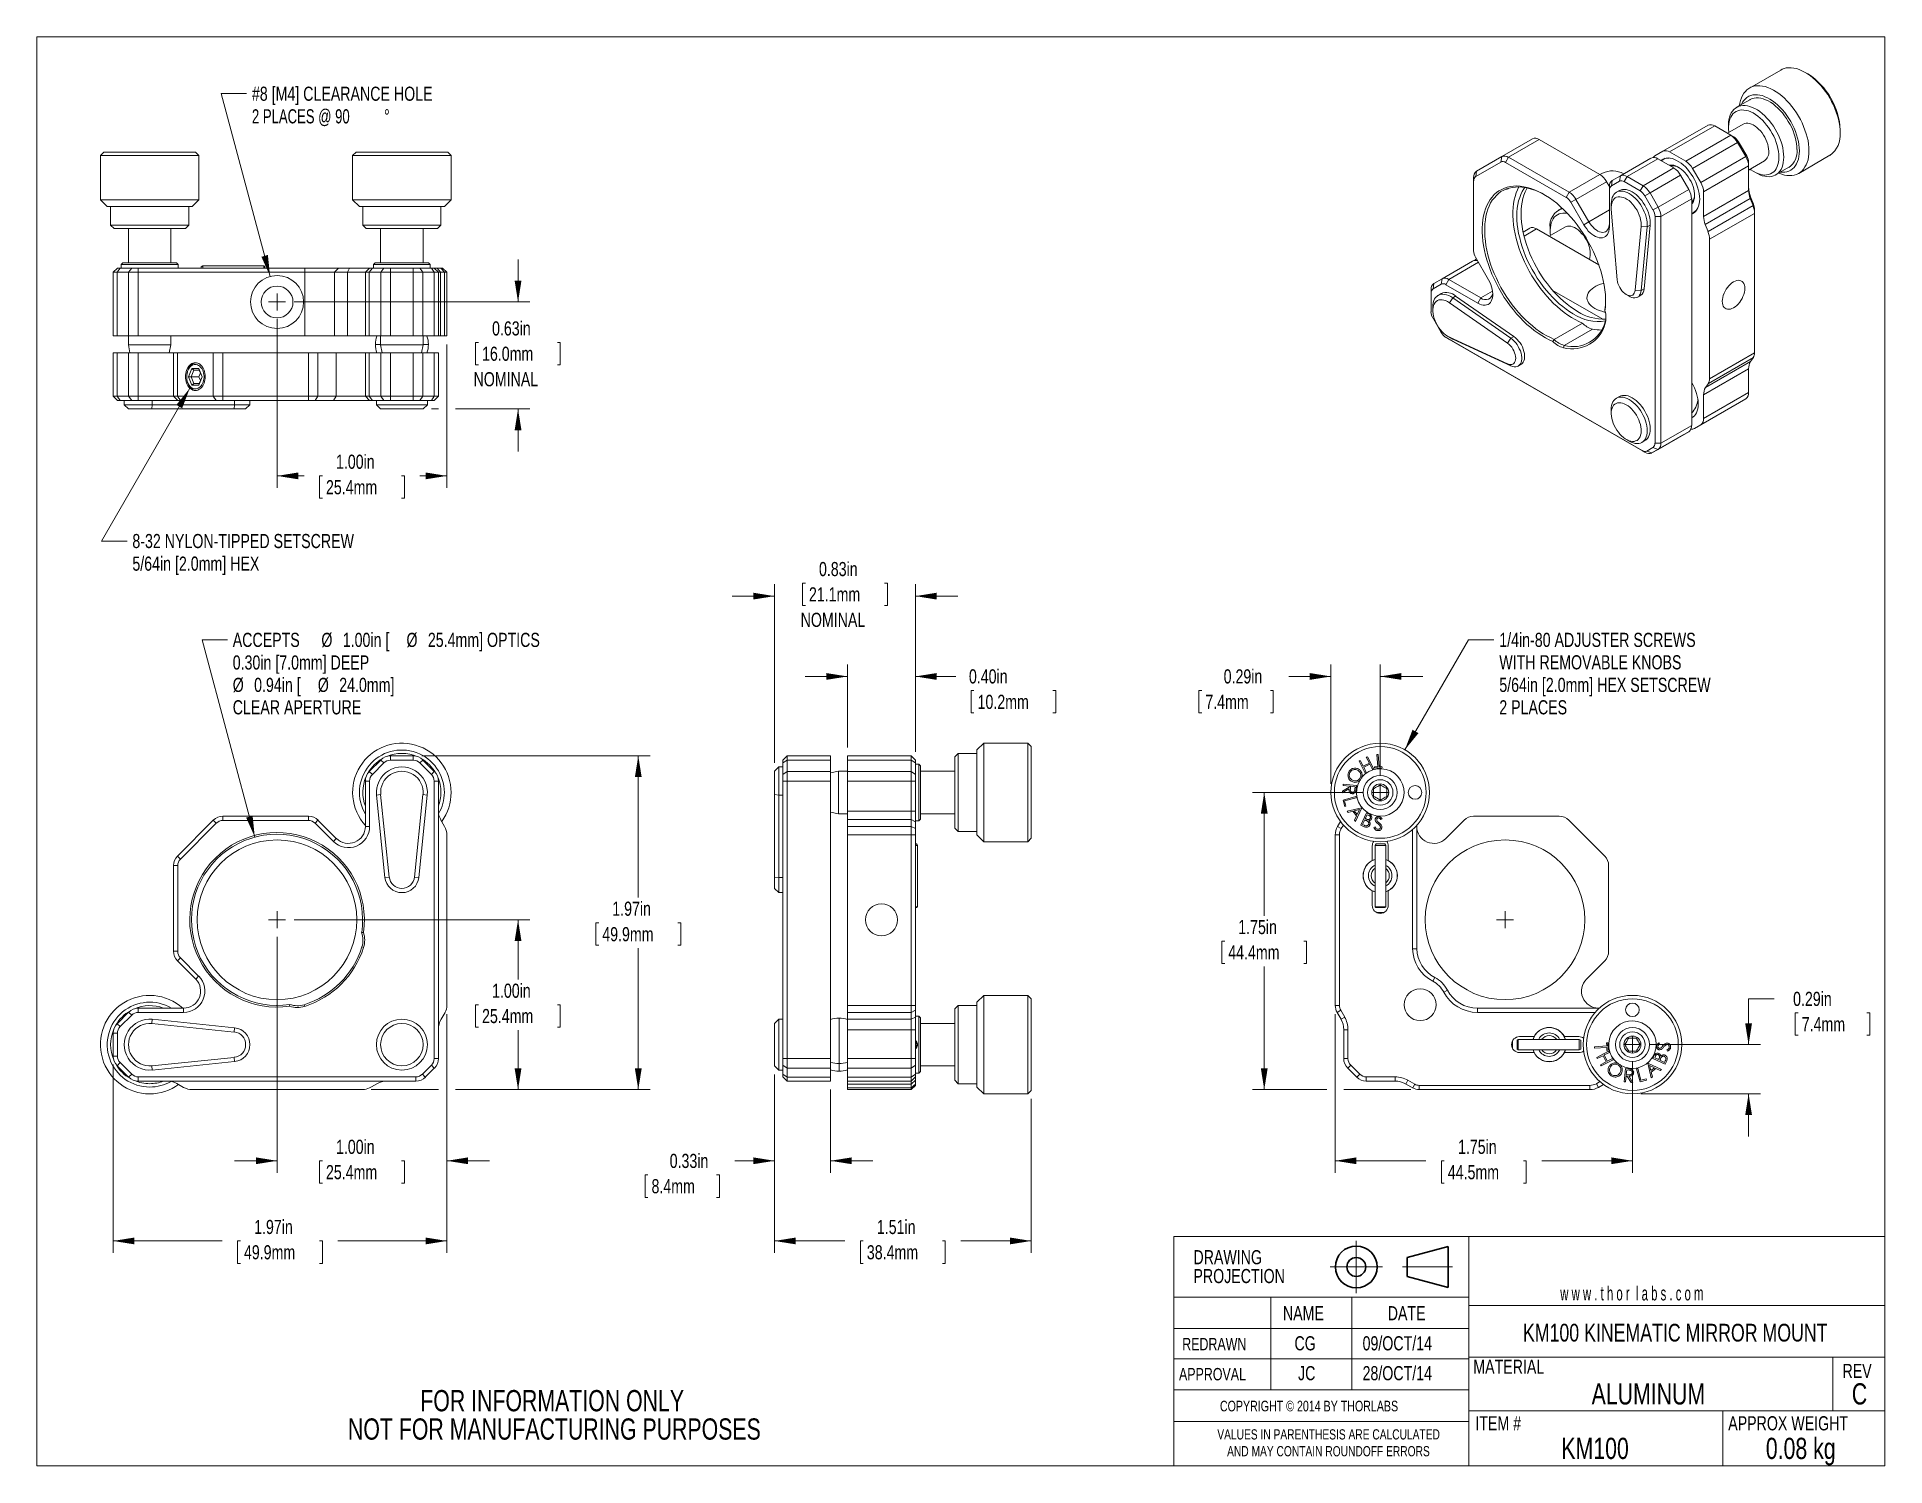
# Model space of a CAD drawing. Header units: inches. Extents: x 0.1 to 10.9, y 0 to 8.5.
import ezdxf

# ---------------------------------------------------------------- set-up
doc = ezdxf.new("R2010")
doc.units = ezdxf.units.IN
doc.header["$MEASUREMENT"] = 0
doc.header["$PDSIZE"] = -1
doc.linetypes.add('CENTERX2', pattern=[0.8, 0.5, -0.1, 0.1, -0.1])
doc.styles.add('SLDTEXTSTYLE0', font='TXT', dxfattribs={"width": 0.75})
doc.styles.add('SLDTEXTSTYLE1', font='TXT', dxfattribs={"width": 0.6})
doc.styles.add('SLDTEXTSTYLE2', font='TXT', dxfattribs={"width": 0.692308})
doc.dimstyles.new('SLDDIMSTYLE0', dxfattribs={"dimtxt": 0.083333, "dimasz": 0.125, "dimexe": 0, "dimexo": 0.0625, "dimgap": 0.020833, "dimtad": 0, "dimtih": 1, "dimtoh": 1, "dimrnd": 1e-09, "dimzin": 12, "dimdsep": 46, "dimtxsty": 'SLDTEXTSTYLE0', "dimsah": 1, "dimcen": 0, "dimadec": 0, "dimazin": 3, "dimtfac": 1, "dimtofl": 0, "dimtmove": 0, "dimatfit": 3, "dimfxl": 1, "dimfrac": 2, "dimtolj": 1, "dimtzin": 12, "dimarcsym": 0})
doc.dimstyles.new('SLDDIMSTYLE1', dxfattribs={"dimtxt": 0.083333, "dimasz": 0.125, "dimexe": 0, "dimexo": 0.0625, "dimgap": 0.020833, "dimtad": 0, "dimtih": 1, "dimtoh": 1, "dimrnd": 1e-09, "dimzin": 12, "dimdsep": 46, "dimtxsty": 'SLDTEXTSTYLE0', "dimsah": 1, "dimcen": 0.09, "dimadec": 0, "dimazin": 3, "dimtfac": 1, "dimtofl": 0, "dimtmove": 0, "dimatfit": 3, "dimfxl": 1, "dimfrac": 2, "dimtolj": 1, "dimtzin": 12, "dimarcsym": 0})
doc.dimstyles.new('SLDDIMSTYLE2', dxfattribs={"dimtxt": 0.083333, "dimasz": 0.125, "dimexe": 0, "dimexo": 0.0625, "dimgap": 0.020833, "dimtad": 0, "dimtih": 1, "dimtoh": 1, "dimrnd": 1e-09, "dimdsep": 46, "dimtxsty": 'SLDTEXTSTYLE0', "dimsah": 1, "dimcen": 0.09, "dimadec": 0, "dimazin": 2, "dimtfac": 1, "dimtmove": 0, "dimatfit": 0, "dimfxl": 1, "dimfrac": 2, "dimtolj": 1, "dimtzin": 12, "dimarcsym": 0})
doc.dimstyles.new('SLDDIMSTYLE3', dxfattribs={"dimtxt": 0.083333, "dimasz": 0.125, "dimexe": 0, "dimexo": 0.0625, "dimgap": 0.020833, "dimtad": 0, "dimtih": 1, "dimtoh": 1, "dimrnd": 1e-09, "dimzin": 0, "dimdsep": 46, "dimtxsty": 'SLDTEXTSTYLE0', "dimsah": 1, "dimcen": 0.09, "dimadec": 0, "dimazin": 0, "dimtfac": 1, "dimtmove": 0, "dimatfit": 0, "dimfxl": 1, "dimfrac": 2, "dimtolj": 1, "dimtzin": 12, "dimarcsym": 0})
doc.dimstyles.new('SLDDIMSTYLE4', dxfattribs={"dimtxt": 0.083333, "dimasz": 0.125, "dimexe": 0, "dimexo": 0.0625, "dimgap": 0.020833, "dimtad": 0, "dimtih": 1, "dimtoh": 1, "dimrnd": 1e-09, "dimzin": 4, "dimdsep": 46, "dimtxsty": 'SLDTEXTSTYLE0', "dimsah": 1, "dimcen": 0.09, "dimadec": 0, "dimazin": 1, "dimtfac": 1, "dimtofl": 0, "dimtmove": 0, "dimatfit": 3, "dimfxl": 1, "dimfrac": 2, "dimtolj": 1, "dimtzin": 12, "dimarcsym": 0})
doc.dimstyles.new('SLDDIMSTYLE5', dxfattribs={"dimtxt": 0.083333, "dimasz": 0.125, "dimexe": 0, "dimexo": 0.0625, "dimgap": 0.020833, "dimtad": 0, "dimtih": 1, "dimtoh": 1, "dimrnd": 1e-09, "dimzin": 4, "dimdsep": 46, "dimtxsty": 'SLDTEXTSTYLE0', "dimsah": 1, "dimcen": 0.09, "dimadec": 0, "dimazin": 1, "dimtfac": 1, "dimtmove": 0, "dimatfit": 0, "dimfxl": 1, "dimfrac": 2, "dimtolj": 1, "dimtzin": 12, "dimarcsym": 0})
doc.dimstyles.new('SLDDIMSTYLE6', dxfattribs={"dimtxt": 0.083333, "dimasz": 0.125, "dimexe": 0, "dimexo": 0.0625, "dimgap": 0.020833, "dimtad": 0, "dimtih": 1, "dimtoh": 1, "dimrnd": 1e-09, "dimzin": 12, "dimdsep": 46, "dimtxsty": 'SLDTEXTSTYLE0', "dimsah": 1, "dimcen": 0, "dimadec": 0, "dimazin": 3, "dimtfac": 1, "dimtofl": 0, "dimtmove": 0, "dimatfit": 3, "dimfxl": 1, "dimfrac": 2, "dimtolj": 1, "dimtzin": 12, "dimarcsym": 0})
doc.dimstyles.new('SLDDIMSTYLE7', dxfattribs={"dimtxt": 0.083333, "dimasz": 0.125, "dimexe": 0, "dimexo": 0.0625, "dimgap": 0.020833, "dimtad": 0, "dimtih": 1, "dimtoh": 1, "dimrnd": 1e-09, "dimzin": 12, "dimdsep": 46, "dimtxsty": 'SLDTEXTSTYLE0', "dimsah": 1, "dimcen": 0, "dimadec": 0, "dimazin": 3, "dimtfac": 1, "dimtofl": 0, "dimtmove": 0, "dimatfit": 3, "dimfxl": 1, "dimfrac": 2, "dimtolj": 1, "dimtzin": 12, "dimarcsym": 0})

msp = doc.modelspace()

# ---------------------------------------------------------------- texts
at = {"color": 7, "linetype": 'Continuous', "lineweight": 0}
for s, insert, char_height, attachment_point, style in [('w w w . t h o r  l a b s . c o m', (9.032, 1.094), 0.08333, 1, 'SLDTEXTSTYLE1'), ('NAME', (7.399, 0.977), 0.0833, 1, 'SLDTEXTSTYLE0'), ('DATE', (8.016, 0.977), 0.0833, 1, 'SLDTEXTSTYLE0'), ('KM100 KINEMATIC MIRROR MOUNT', (9.709, 0.873), 0.10417, 2, 'SLDTEXTSTYLE0'), ('REDRAWN', (6.806, 0.79), 0.0729, 1, 'SLDTEXTSTYLE0'), ('CG', (7.467, 0.8), 0.0833, 1, 'SLDTEXTSTYLE0'), ('09/OCT/14', (7.868, 0.8), 0.0833, 1, 'SLDTEXTSTYLE0'), ('MATERIAL', (8.52, 0.662), 0.0833, 1, 'SLDTEXTSTYLE0'), ('APPROVAL', (6.787, 0.613), 0.0729, 1, 'SLDTEXTSTYLE0'), ('JC', (7.488, 0.624), 0.0833, 1, 'SLDTEXTSTYLE0'), ('28/OCT/14', (7.868, 0.624), 0.0833, 1, 'SLDTEXTSTYLE0'), ('REV', (10.694, 0.637), 0.0833, 1, 'SLDTEXTSTYLE0'), ('ALUMINUM', (9.551, 0.523), 0.125, 2, 'SLDTEXTSTYLE0'), ('C', (10.794, 0.523), 0.125, 2, 'SLDTEXTSTYLE0'), ('COPYRIGHT © 2014 BY THORLABS', (7.028, 0.42), 0.0625, 1, 'SLDTEXTSTYLE0'), ('ITEM #', (8.532, 0.329), 0.0833, 1, 'SLDTEXTSTYLE0'), ('APPROX WEIGHT', (10.021, 0.329), 0.08333, 1, 'SLDTEXTSTYLE0'), ('KM100', (9.237, 0.202), 0.125, 2, 'SLDTEXTSTYLE0'), ('0.08 kg', (10.448, 0.202), 0.125, 2, 'SLDTEXTSTYLE0')]:
    msp.add_mtext(s, dxfattribs=dict(at, insert=insert, char_height=char_height, attachment_point=attachment_point, style=style))

# ---------------------------------------------------------------- blocks, each defined once
blk = doc.blocks.new('Third Angle Projection Block')
at = {"color": 7, "linetype": 'CENTERX2', "lineweight": 0}
for p, q in [((3.995, 0.938), (3.995, 0.554)), ((3.803, 0.746), (4.187, 0.746)), ((4.336, 0.746), (4.703, 0.746))]:
    blk.add_line(p, q, dxfattribs=at)
at = {"color": 7, "linetype": 'Continuous', "lineweight": 30}
for p, q in [((4.67, 0.896), (4.37, 0.815)), ((4.67, 0.596), (4.67, 0.896)), ((4.37, 0.815), (4.37, 0.676)), ((4.37, 0.676), (4.67, 0.596))]:
    blk.add_line(p, q, dxfattribs=at)
for radius in [0.154, 0.0696]:
    blk.add_circle((3.995, 0.746), radius, dxfattribs=at)
at = {"color": 7, "linetype": 'Continuous', "lineweight": 0}
blk.add_point((3.995, 0.746), dxfattribs=at)
blk = doc.blocks.new('SW_NOTE_0')
at = {"color": 0, "linetype": 'Continuous', "lineweight": 0, "char_height": 0.06, "attachment_point": 2, "style": 'SLDTEXTSTYLE0'}
for s, insert in [('VALUES IN PARENTHESIS ARE CALCULATED', (0.784, 0.077)), ('AND MAY CONTAIN ROUNDOFF ERRORS', (0.783, -0.022))]:
    blk.add_mtext(s, dxfattribs=dict(at, insert=insert))
blk = doc.blocks.new('SW_NOTE_1')
at = {"color": 0, "linetype": 'Continuous', "lineweight": 0, "char_height": 0.0833, "attachment_point": 1, "style": 'SLDTEXTSTYLE0'}
for s, insert in [('DRAWING', (0, 0.107)), ('PROJECTION', (0, -0.004))]:
    blk.add_mtext(s, dxfattribs=dict(at, insert=insert))
blk = doc.blocks.new('SW_NOTE_2')
at = {"color": 0, "linetype": 'Continuous', "lineweight": 0, "char_height": 0.125, "attachment_point": 2, "style": 'SLDTEXTSTYLE0'}
for s, insert in [('FOR INFORMATION ONLY', (0.986, 0.161)), ('NOT FOR MANUFACTURING PURPOSES', (0.999, -0.006))]:
    blk.add_mtext(s, dxfattribs=dict(at, insert=insert))
blk = doc.blocks.new('_D')
at = {"color": 7, "linetype": 'Continuous', "lineweight": 0}
for p, q in [((8.117, 4.253), (8.491, 4.901)), ((8.491, 4.901), (8.641, 4.901))]:
    blk.add_line(p, q, dxfattribs=at)
blk.add_solid([(8.117, 4.253), (8.197, 4.351), (8.162, 4.371)], dxfattribs=at)
at = {"color": 7, "linetype": 'Continuous', "lineweight": 0, "attachment_point": 1, "style": 'SLDTEXTSTYLE0'}
for s, insert, char_height in [('1/4in-80 ADJUSTER SCREWS', (8.673, 4.942), 0.08333), ('WITH REMOVABLE KNOBS', (8.673, 4.81), 0.08333), ('5/64in [2.0mm] HEX SETSCREW', (8.673, 4.677), 0.08333), ('2 PLACES', (8.673, 4.545), 0.0833)]:
    blk.add_mtext(s, dxfattribs=dict(at, insert=insert, char_height=char_height))
blk = doc.blocks.new('_D_1')
at = {"color": 7, "linetype": 'Continuous', "lineweight": 0}
for p, q in [((7.872, 4.002), (7.219, 4.002)), ((7.289, 4.002), (7.289, 3.276)), ((7.056, 3.127), (7.039, 3.127)), ((7.039, 3.127), (7.039, 2.994)), ((7.522, 3.127), (7.538, 3.127)), ((7.538, 3.127), (7.538, 2.994)), ((7.039, 2.994), (7.056, 2.994)), ((7.289, 2.252), (7.289, 2.977)), ((7.538, 2.994), (7.522, 2.994)), ((7.657, 2.252), (7.219, 2.252)), ((8.152, 2.252), (7.757, 2.252))]:
    blk.add_line(p, q, dxfattribs=at)
for points in [[(7.289, 4.002), (7.269, 3.877), (7.309, 3.877)], [(7.289, 2.252), (7.309, 2.377), (7.269, 2.377)]]:
    blk.add_solid(points, dxfattribs=at)
at = {"color": 7, "linetype": 'Continuous', "lineweight": 0, "char_height": 0.0833, "attachment_point": 1, "style": 'SLDTEXTSTYLE0'}
for s, insert in [('1.75in', (7.136, 3.251)), ('44.4mm', (7.077, 3.102))]:
    blk.add_mtext(s, dxfattribs=dict(at, insert=insert))
blk = doc.blocks.new('_D_2')
at = {"color": 7, "linetype": 'Continuous', "lineweight": 0}
for p, q in [((7.707, 2.697), (7.707, 1.763)), ((9.457, 2.417), (9.457, 1.763)), ((7.707, 1.833), (8.241, 1.833)), ((8.349, 1.833), (8.332, 1.833)), ((8.332, 1.833), (8.332, 1.701)), ((8.815, 1.833), (8.832, 1.833)), ((8.832, 1.833), (8.832, 1.701)), ((9.457, 1.833), (8.923, 1.833)), ((8.332, 1.701), (8.349, 1.701)), ((8.832, 1.701), (8.815, 1.701))]:
    blk.add_line(p, q, dxfattribs=at)
for points in [[(7.707, 1.833), (7.832, 1.813), (7.832, 1.853)], [(9.457, 1.833), (9.332, 1.853), (9.332, 1.813)]]:
    blk.add_solid(points, dxfattribs=at)
at = {"color": 7, "linetype": 'Continuous', "lineweight": 0, "char_height": 0.0833, "attachment_point": 1, "style": 'SLDTEXTSTYLE0'}
for s, insert in [('1.75in', (8.43, 1.957)), ('44.5mm', (8.37, 1.808))]:
    blk.add_mtext(s, dxfattribs=dict(at, insert=insert))
blk = doc.blocks.new('_D_3')
at = {"color": 7, "linetype": 'Continuous', "lineweight": 0}
for p, q in [((7.682, 4.685), (7.433, 4.685)), ((7.682, 4.052), (7.682, 4.755)), ((7.972, 4.102), (7.972, 4.755)), ((7.972, 4.685), (8.222, 4.685)), ((6.921, 4.602), (6.904, 4.602)), ((6.904, 4.602), (6.904, 4.47)), ((7.325, 4.602), (7.342, 4.602)), ((7.342, 4.602), (7.342, 4.47)), ((6.904, 4.47), (6.921, 4.47)), ((7.342, 4.47), (7.325, 4.47))]:
    blk.add_line(p, q, dxfattribs=at)
for points in [[(7.682, 4.685), (7.557, 4.705), (7.557, 4.665)], [(7.972, 4.685), (8.097, 4.665), (8.097, 4.705)]]:
    blk.add_solid(points, dxfattribs=at)
at = {"color": 7, "linetype": 'Continuous', "lineweight": 0, "char_height": 0.0833, "attachment_point": 1, "style": 'SLDTEXTSTYLE0'}
for s, insert in [('0.29in', (7.05, 4.727)), ('7.4mm', (6.942, 4.577))]:
    blk.add_mtext(s, dxfattribs=dict(at, insert=insert))
blk = doc.blocks.new('_D_4')
at = {"color": 7, "linetype": 'Continuous', "lineweight": 0}
for p, q in [((10.291, 2.787), (10.141, 2.787)), ((10.141, 2.787), (10.141, 2.517)), ((10.433, 2.704), (10.416, 2.704)), ((10.416, 2.704), (10.416, 2.572)), ((10.837, 2.704), (10.854, 2.704)), ((10.854, 2.704), (10.854, 2.572)), ((9.557, 2.517), (10.211, 2.517)), ((10.416, 2.572), (10.433, 2.572)), ((10.854, 2.572), (10.837, 2.572)), ((9.507, 2.227), (10.211, 2.227)), ((10.141, 2.227), (10.141, 1.977))]:
    blk.add_line(p, q, dxfattribs=at)
for points in [[(10.141, 2.517), (10.161, 2.642), (10.121, 2.642)], [(10.141, 2.227), (10.121, 2.102), (10.161, 2.102)]]:
    blk.add_solid(points, dxfattribs=at)
at = {"color": 7, "linetype": 'Continuous', "lineweight": 0, "char_height": 0.0833, "attachment_point": 1, "style": 'SLDTEXTSTYLE0'}
for s, insert in [('0.29in', (10.403, 2.828)), ('7.4mm', (10.454, 2.679))]:
    blk.add_mtext(s, dxfattribs=dict(at, insert=insert))
blk = doc.blocks.new('SW_CENTERMARKSYMBOL_0')
at = {"color": 0, "linetype": 'Continuous', "lineweight": 0}
for q in [(-0.05, 0), (0, 0.05), (0, -0.05), (0.05, 0)]:
    blk.add_line((0, 0), q, dxfattribs=at)
blk = doc.blocks.new('SW_CENTERMARKSYMBOL_1')
at = {"color": 0, "linetype": 'Continuous', "lineweight": 0}
for q in [(-0.05, 0), (0, 0.05), (0, -0.05), (0.05, 0)]:
    blk.add_line((0, 0), q, dxfattribs=at)
blk = doc.blocks.new('SW_CENTERMARKSYMBOL_2')
at = {"color": 0, "linetype": 'Continuous', "lineweight": 0}
for q in [(-0.05, 0), (0, 0.05), (0, -0.05), (0.05, 0)]:
    blk.add_line((0, 0), q, dxfattribs=at)
blk = doc.blocks.new('_D_5')
at = {"color": 7, "linetype": 'Continuous', "lineweight": 0}
for p, q in [((4.405, 2.342), (4.405, 1.763)), ((4.735, 2.252), (4.735, 1.763)), ((3.66, 1.75), (3.643, 1.75)), ((3.643, 1.75), (3.643, 1.617)), ((4.064, 1.75), (4.081, 1.75)), ((4.081, 1.75), (4.081, 1.617)), ((4.405, 1.833), (4.172, 1.833)), ((4.735, 1.833), (4.985, 1.833)), ((3.643, 1.617), (3.66, 1.617)), ((4.081, 1.617), (4.064, 1.617))]:
    blk.add_line(p, q, dxfattribs=at)
for points in [[(4.405, 1.833), (4.28, 1.853), (4.28, 1.813)], [(4.735, 1.833), (4.86, 1.813), (4.86, 1.853)]]:
    blk.add_solid(points, dxfattribs=at)
at = {"color": 7, "linetype": 'Continuous', "lineweight": 0, "char_height": 0.0833, "attachment_point": 1, "style": 'SLDTEXTSTYLE0'}
for s, insert in [('0.33in', (3.788, 1.874)), ('8.4mm', (3.681, 1.725))]:
    blk.add_mtext(s, dxfattribs=dict(at, insert=insert))
blk = doc.blocks.new('_D_6')
at = {"color": 7, "linetype": 'Continuous', "lineweight": 0}
for p, q in [((4.405, 2.342), (4.405, 1.291)), ((5.917, 2.197), (5.917, 1.291)), ((4.405, 1.361), (4.82, 1.361)), ((4.928, 1.361), (4.911, 1.361)), ((4.911, 1.361), (4.911, 1.228)), ((5.394, 1.361), (5.411, 1.361)), ((5.411, 1.361), (5.411, 1.228)), ((5.917, 1.361), (5.502, 1.361)), ((4.911, 1.228), (4.928, 1.228)), ((5.411, 1.228), (5.394, 1.228))]:
    blk.add_line(p, q, dxfattribs=at)
for points in [[(4.405, 1.361), (4.53, 1.341), (4.53, 1.381)], [(5.917, 1.361), (5.792, 1.381), (5.792, 1.341)]]:
    blk.add_solid(points, dxfattribs=at)
at = {"color": 7, "linetype": 'Continuous', "lineweight": 0, "char_height": 0.0833, "attachment_point": 1, "style": 'SLDTEXTSTYLE0'}
for s, insert in [('1.51in', (5.008, 1.485)), ('38.4mm', (4.949, 1.336))]:
    blk.add_mtext(s, dxfattribs=dict(at, insert=insert))
blk = doc.blocks.new('_D_7')
at = {"color": 7, "linetype": 'Continuous', "lineweight": 0}
for p, q in [((4.835, 4.685), (4.585, 4.685)), ((4.835, 4.267), (4.835, 4.755)), ((5.235, 4.242), (5.235, 4.755)), ((5.235, 4.685), (5.472, 4.685)), ((5.579, 4.602), (5.563, 4.602)), ((5.563, 4.602), (5.563, 4.47)), ((6.045, 4.602), (6.062, 4.602)), ((6.062, 4.602), (6.062, 4.47)), ((5.563, 4.47), (5.579, 4.47)), ((6.062, 4.47), (6.045, 4.47))]:
    blk.add_line(p, q, dxfattribs=at)
for points in [[(4.835, 4.685), (4.71, 4.705), (4.71, 4.665)], [(5.235, 4.685), (5.36, 4.665), (5.36, 4.705)]]:
    blk.add_solid(points, dxfattribs=at)
at = {"color": 7, "linetype": 'Continuous', "lineweight": 0, "char_height": 0.0833, "attachment_point": 1, "style": 'SLDTEXTSTYLE0'}
for s, insert in [('0.40in', (5.55, 4.727)), ('10.2mm', (5.601, 4.577))]:
    blk.add_mtext(s, dxfattribs=dict(at, insert=insert))
blk = doc.blocks.new('_D_8')
at = {"color": 7, "linetype": 'Continuous', "lineweight": 0}
for p, q in [((4.405, 4.177), (4.405, 5.228)), ((4.587, 5.235), (4.57, 5.235)), ((4.57, 5.235), (4.57, 5.102)), ((5.053, 5.235), (5.07, 5.235)), ((5.07, 5.235), (5.07, 5.102)), ((5.235, 4.242), (5.235, 5.228)), ((4.405, 5.158), (4.155, 5.158)), ((5.235, 5.158), (5.485, 5.158)), ((4.57, 5.102), (4.587, 5.102)), ((5.07, 5.102), (5.053, 5.102))]:
    blk.add_line(p, q, dxfattribs=at)
for points in [[(4.405, 5.158), (4.28, 5.178), (4.28, 5.138)], [(5.235, 5.158), (5.36, 5.138), (5.36, 5.178)]]:
    blk.add_solid(points, dxfattribs=at)
at = {"color": 7, "linetype": 'Continuous', "lineweight": 0, "char_height": 0.0833, "attachment_point": 1, "style": 'SLDTEXTSTYLE0'}
for s, insert in [('0.83in', (4.667, 5.359)), ('21.1mm', (4.608, 5.21)), ('NOMINAL', (4.559, 5.06))]:
    blk.add_mtext(s, dxfattribs=dict(at, insert=insert))
blk = doc.blocks.new('_D_9')
at = {"color": 7, "linetype": 'Continuous', "lineweight": 0}
for p, q in [((1.576, 3.252), (2.965, 3.252)), ((2.895, 3.252), (2.895, 2.901)), ((2.662, 2.752), (2.645, 2.752)), ((2.645, 2.752), (2.645, 2.619)), ((3.128, 2.752), (3.144, 2.752)), ((3.144, 2.752), (3.144, 2.619)), ((2.645, 2.619), (2.662, 2.619)), ((3.144, 2.619), (3.128, 2.619)), ((2.895, 2.252), (2.895, 2.602)), ((2.031, 2.252), (2.426, 2.252)), ((2.526, 2.252), (2.965, 2.252))]:
    blk.add_line(p, q, dxfattribs=at)
for points in [[(2.895, 3.252), (2.875, 3.127), (2.915, 3.127)], [(2.895, 2.252), (2.915, 2.377), (2.875, 2.377)]]:
    blk.add_solid(points, dxfattribs=at)
at = {"color": 7, "linetype": 'Continuous', "lineweight": 0, "char_height": 0.0833, "attachment_point": 1, "style": 'SLDTEXTSTYLE0'}
for s, insert in [('1.00in', (2.742, 2.876)), ('25.4mm', (2.683, 2.727))]:
    blk.add_mtext(s, dxfattribs=dict(at, insert=insert))
blk = doc.blocks.new('_D_10')
at = {"color": 7, "linetype": 'Continuous', "lineweight": 0}
for p, q in [((2.328, 4.217), (3.673, 4.217)), ((3.603, 4.217), (3.603, 3.384)), ((3.37, 3.234), (3.353, 3.234)), ((3.353, 3.234), (3.353, 3.102)), ((3.836, 3.234), (3.853, 3.234)), ((3.853, 3.234), (3.853, 3.102)), ((3.353, 3.102), (3.37, 3.102)), ((3.603, 2.252), (3.603, 3.085)), ((3.853, 3.102), (3.836, 3.102)), ((2.031, 2.252), (2.426, 2.252)), ((2.526, 2.252), (3.673, 2.252))]:
    blk.add_line(p, q, dxfattribs=at)
for points in [[(3.603, 4.217), (3.583, 4.092), (3.623, 4.092)], [(3.603, 2.252), (3.623, 2.377), (3.583, 2.377)]]:
    blk.add_solid(points, dxfattribs=at)
at = {"color": 7, "linetype": 'Continuous', "lineweight": 0, "char_height": 0.0833, "attachment_point": 1, "style": 'SLDTEXTSTYLE0'}
for s, insert in [('1.97in', (3.45, 3.359)), ('49.9mm', (3.391, 3.209))]:
    blk.add_mtext(s, dxfattribs=dict(at, insert=insert))
blk = doc.blocks.new('_D_11')
at = {"color": 7, "linetype": 'Continuous', "lineweight": 0}
for p, q in [((1.476, 3.152), (1.476, 1.763)), ((2.476, 2.697), (2.476, 1.763)), ((1.476, 1.833), (1.226, 1.833)), ((1.743, 1.833), (1.726, 1.833)), ((1.726, 1.833), (1.726, 1.701)), ((2.209, 1.833), (2.226, 1.833)), ((2.226, 1.833), (2.226, 1.701)), ((2.476, 1.833), (2.726, 1.833)), ((1.726, 1.701), (1.743, 1.701)), ((2.226, 1.701), (2.209, 1.701))]:
    blk.add_line(p, q, dxfattribs=at)
for points in [[(1.476, 1.833), (1.351, 1.853), (1.351, 1.813)], [(2.476, 1.833), (2.601, 1.813), (2.601, 1.853)]]:
    blk.add_solid(points, dxfattribs=at)
at = {"color": 7, "linetype": 'Continuous', "lineweight": 0, "char_height": 0.0833, "attachment_point": 1, "style": 'SLDTEXTSTYLE0'}
for s, insert in [('1.00in', (1.823, 1.957)), ('25.4mm', (1.764, 1.808))]:
    blk.add_mtext(s, dxfattribs=dict(at, insert=insert))
blk = doc.blocks.new('_D_12')
at = {"color": 7, "linetype": 'Continuous', "lineweight": 0}
for p, q in [((2.476, 2.697), (2.476, 1.291)), ((0.511, 2.4), (0.511, 1.291)), ((0.511, 1.361), (1.152, 1.361)), ((1.26, 1.361), (1.243, 1.361)), ((1.243, 1.361), (1.243, 1.228)), ((1.726, 1.361), (1.743, 1.361)), ((1.743, 1.361), (1.743, 1.228)), ((2.476, 1.361), (1.834, 1.361)), ((1.243, 1.228), (1.26, 1.228)), ((1.743, 1.228), (1.726, 1.228))]:
    blk.add_line(p, q, dxfattribs=at)
for points in [[(0.511, 1.361), (0.636, 1.341), (0.636, 1.381)], [(2.476, 1.361), (2.351, 1.381), (2.351, 1.341)]]:
    blk.add_solid(points, dxfattribs=at)
at = {"color": 7, "linetype": 'Continuous', "lineweight": 0, "char_height": 0.0833, "attachment_point": 1, "style": 'SLDTEXTSTYLE0'}
for s, insert in [('1.97in', (1.341, 1.485)), ('49.9mm', (1.281, 1.336))]:
    blk.add_mtext(s, dxfattribs=dict(at, insert=insert))
blk = doc.blocks.new('_D_13')
at = {"color": 7, "linetype": 'Continuous', "lineweight": 0}
for p, q in [((1.345, 3.739), (1.034, 4.901)), ((1.034, 4.901), (1.184, 4.901))]:
    blk.add_line(p, q, dxfattribs=at)
blk.add_solid([(1.345, 3.739), (1.332, 3.864), (1.294, 3.854)], dxfattribs=at)
at = {"color": 7, "linetype": 'Continuous', "lineweight": 0, "attachment_point": 1, "style": 'SLDTEXTSTYLE0'}
for s, insert, char_height in [('ACCEPTS', (1.215, 4.942), 0.0833), ('%%c', (1.737, 4.942), 0.0833), ('1.00in [', (1.863, 4.942), 0.0833), ('%%c', (2.238, 4.942), 0.0833), ('25.4mm] OPTICS', (2.364, 4.942), 0.08333), ('0.30in [7.0mm] DEEP', (1.215, 4.809), 0.08333), ('%%c', (1.215, 4.677), 0.0833), ('0.94in [', (1.341, 4.677), 0.0833), ('%%c', (1.716, 4.677), 0.0833), ('24.0mm]', (1.842, 4.677), 0.0833), ('CLEAR APERTURE', (1.215, 4.545), 0.08333)]:
    blk.add_mtext(s, dxfattribs=dict(at, insert=insert, char_height=char_height))
blk = doc.blocks.new('SW_CENTERMARKSYMBOL_3')
at = {"color": 0, "linetype": 'Continuous', "lineweight": 0}
for q in [(-0.05, 0), (0, 0.05), (0, -0.05), (0.05, 0)]:
    blk.add_line((0, 0), q, dxfattribs=at)
blk = doc.blocks.new('_D_14')
at = {"color": 7, "linetype": 'Continuous', "lineweight": 0}
for p, q in [((1.476, 6.79), (1.476, 5.796)), ((2.476, 6.64), (2.476, 5.796)), ((1.476, 5.866), (1.635, 5.866)), ((1.743, 5.866), (1.726, 5.866)), ((1.726, 5.866), (1.726, 5.734)), ((2.209, 5.866), (2.226, 5.866)), ((2.226, 5.866), (2.226, 5.734)), ((2.476, 5.866), (2.317, 5.866)), ((1.726, 5.734), (1.743, 5.734)), ((2.226, 5.734), (2.209, 5.734))]:
    blk.add_line(p, q, dxfattribs=at)
for points in [[(1.476, 5.866), (1.601, 5.846), (1.601, 5.886)], [(2.476, 5.866), (2.351, 5.886), (2.351, 5.846)]]:
    blk.add_solid(points, dxfattribs=at)
at = {"color": 7, "linetype": 'Continuous', "lineweight": 0, "char_height": 0.0833, "attachment_point": 1, "style": 'SLDTEXTSTYLE0'}
for s, insert in [('1.00in', (1.823, 5.991)), ('25.4mm', (1.764, 5.841))]:
    blk.add_mtext(s, dxfattribs=dict(at, insert=insert))
blk = doc.blocks.new('_D_15')
at = {"color": 7, "linetype": 'Continuous', "lineweight": 0}
for p, q in [((1.435, 7.041), (1.147, 8.117)), ((1.147, 8.117), (1.297, 8.117))]:
    blk.add_line(p, q, dxfattribs=at)
blk.add_solid([(1.435, 7.041), (1.422, 7.167), (1.384, 7.156)], dxfattribs=at)
at = {"color": 7, "linetype": 'Continuous', "lineweight": 0, "attachment_point": 1}
for s, insert, char_height, style in [('#8 [M4] CLEARANCE HOLE', (1.328, 8.158), 0.08333, 'SLDTEXTSTYLE0'), ('2 PLACES @ 90', (1.328, 8.025), 0.08333, 'SLDTEXTSTYLE2'), ('%%d', (2.106, 8.025), 0.0833, 'SLDTEXTSTYLE0')]:
    blk.add_mtext(s, dxfattribs=dict(at, insert=insert, char_height=char_height, style=style))
blk = doc.blocks.new('_D_16')
at = {"color": 7, "linetype": 'Continuous', "lineweight": 0}
for p, q in [((2.895, 6.89), (2.895, 7.14)), ((1.576, 6.89), (2.965, 6.89)), ((2.662, 6.652), (2.645, 6.652)), ((2.645, 6.652), (2.645, 6.519)), ((3.128, 6.652), (3.144, 6.652)), ((3.144, 6.652), (3.144, 6.519)), ((2.645, 6.519), (2.662, 6.519)), ((3.144, 6.519), (3.128, 6.519)), ((2.386, 6.26), (2.426, 6.26)), ((2.526, 6.26), (2.965, 6.26)), ((2.895, 6.26), (2.895, 6.01))]:
    blk.add_line(p, q, dxfattribs=at)
for points in [[(2.895, 6.89), (2.915, 7.015), (2.875, 7.015)], [(2.895, 6.26), (2.875, 6.135), (2.915, 6.135)]]:
    blk.add_solid(points, dxfattribs=at)
at = {"color": 7, "linetype": 'Continuous', "lineweight": 0, "char_height": 0.0833, "attachment_point": 1, "style": 'SLDTEXTSTYLE0'}
for s, insert in [('0.63in', (2.742, 6.776)), ('16.0mm', (2.683, 6.627)), ('NOMINAL', (2.633, 6.477))]:
    blk.add_mtext(s, dxfattribs=dict(at, insert=insert))
blk = doc.blocks.new('_D_17')
at = {"color": 7, "linetype": 'Continuous', "lineweight": 0}
for p, q in [((0.962, 6.382), (0.443, 5.482)), ((0.443, 5.482), (0.593, 5.482))]:
    blk.add_line(p, q, dxfattribs=at)
blk.add_solid([(0.962, 6.382), (0.883, 6.284), (0.917, 6.264)], dxfattribs=at)
at = {"color": 7, "linetype": 'Continuous', "lineweight": 0, "char_height": 0.08333, "attachment_point": 1, "style": 'SLDTEXTSTYLE0'}
for s, insert in [('8-32 NYLON-TIPPED SETSCREW', (0.624, 5.524)), ('5/64in [2.0mm] HEX', (0.624, 5.391))]:
    blk.add_mtext(s, dxfattribs=dict(at, insert=insert))
blk = doc.blocks.new('SW_CENTERMARKSYMBOL_4')
at = {"color": 0, "linetype": 'Continuous', "lineweight": 0}
for q in [(-0.05, 0), (0, 0.05), (0, -0.05), (0.05, 0)]:
    blk.add_line((0, 0), q, dxfattribs=at)

# ---------------------------------------------------------------- dimensions: what is measured, and where the dimension line sits
at = {"color": 7, "linetype": 'Continuous', "lineweight": 0}
for p1, p2, text, picture, middle in [((1.516, 6.739), (1.435, 7.041), '#8 [M4] CLEARANCE HOLE\\P2 PLACES @ 90%%d', '_D_15', (2.041, 8.117)), ((7.827, 3.751), (8.117, 4.253), '1/4in-80 ADJUSTER SCREWS\\PWITH REMOVABLE KNOBS\\P5/64in [2.0mm] HEX SETSCREW\\P2 PLACES', '_D', (9.473, 4.901))]:
    dim = msp.add_diameter_dim_2p(p1=p1, p2=p2, text=text, dimstyle='SLDDIMSTYLE0', override={"dimpost": '<>'}, dxfattribs=at)
    dim.commit()
    dim.dimension.update_dxf_attribs({"geometry": picture, "text_midpoint": middle, "dimtype": 163})
dim = msp.add_linear_dim(base=(2.895, 6.26), p1=(1.526, 6.89), p2=(2.336, 6.26), angle=90, text='<>\\PNOMINAL', dimstyle='SLDDIMSTYLE2', dxfattribs=at)
dim.commit()
dim.dimension.update_dxf_attribs({"geometry": '_D_16', "text_midpoint": (2.895, 6.575), "dimtype": 160})
for base, p1, p2, dimstyle, picture, middle in [((2.476, 5.866), (1.476, 6.84), (2.476, 6.69), 'SLDDIMSTYLE4', '_D_14', (1.976, 5.866)), ((5.235, 4.685), (4.835, 4.217), (5.235, 4.192), 'SLDDIMSTYLE3', '_D_7', (5.812, 4.685)), ((7.682, 4.685), (7.972, 4.052), (7.682, 4.002), 'SLDDIMSTYLE2', '_D_3', (7.123, 4.685)), ((2.476, 1.833), (1.476, 3.202), (2.476, 2.747), 'SLDDIMSTYLE5', '_D_11', (1.976, 1.833)), ((2.475818909, 1.360570818), (0.510818909, 2.449712512), (2.475818909, 2.746711973), 'SLDDIMSTYLE1', '_D_12', (1.493318909, 1.360570818)), ((7.707, 1.833), (9.457, 2.467), (7.707, 2.747), 'SLDDIMSTYLE1', '_D_2', (8.582, 1.833)), ((4.405, 1.833), (4.735, 2.302), (4.405, 2.392), 'SLDDIMSTYLE2', '_D_5', (3.862, 1.833)), ((5.917, 1.361), (4.405, 2.392), (5.917, 2.247), 'SLDDIMSTYLE1', '_D_6', (5.161, 1.361))]:
    dim = msp.add_linear_dim(base=base, p1=p1, p2=p2, dimstyle=dimstyle, dxfattribs=at)
    dim.commit()
    dim.dimension.update_dxf_attribs({"geometry": picture, "text_midpoint": middle, "dimtype": 160})
dim = msp.add_radius_dim(center=(1.002, 6.45), mpoint=(0.962, 6.382), text='8-32 NYLON-TIPPED SETSCREW\\P5/64in [2.0mm] HEX', dimstyle='SLDDIMSTYLE7', override={"dimpost": '<>'}, dxfattribs=at)
dim.commit()
dim.dimension.update_dxf_attribs({"geometry": '_D_17', "text_midpoint": (1.417, 5.482), "dimtype": 164})
dim = msp.add_linear_dim(base=(5.235, 5.158), p1=(4.405, 4.127), p2=(5.235, 4.192), text='<>\\PNOMINAL', dimstyle='SLDDIMSTYLE2', dxfattribs=at)
dim.commit()
dim.dimension.update_dxf_attribs({"geometry": '_D_8', "text_midpoint": (4.82, 5.158), "dimtype": 160})
dim = msp.add_radius_dim(center=(1.476, 3.252), mpoint=(1.345, 3.739), text='ACCEPTS %%c1.00in [%%c25.4mm] OPTICS\\P0.30in [7.0mm] DEEP\\P%%c0.94in [%%c24.0mm]\\PCLEAR APERTURE', dimstyle='SLDDIMSTYLE6', dxfattribs=at)
dim.commit()
dim.dimension.update_dxf_attribs({"geometry": '_D_13', "text_midpoint": (2.226, 4.901), "dimtype": 164})
for base, p1, p2, dimstyle, picture, middle in [((3.603181, 2.251712), (2.277819, 4.216713), (1.980819, 2.251712), 'SLDDIMSTYLE1', '_D_10', (3.603181, 3.234212)), ((7.289, 2.252), (7.922, 4.002), (8.202, 2.252), 'SLDDIMSTYLE1', '_D_1', (7.289, 3.127)), ((2.895, 2.252), (1.526, 3.252), (1.981, 2.252), 'SLDDIMSTYLE4', '_D_9', (2.895, 2.752)), ((10.141, 2.227), (9.507, 2.517), (9.457, 2.227), 'SLDDIMSTYLE2', '_D_4', (10.141, 2.787))]:
    dim = msp.add_linear_dim(base=base, p1=p1, p2=p2, angle=90, dimstyle=dimstyle, dxfattribs=at)
    dim.commit()
    dim.dimension.update_dxf_attribs({"geometry": picture, "text_midpoint": middle, "dimtype": 160})

# ---------------------------------------------------------------- linework, layer by layer
at = {"color": 7, "linetype": 'Continuous', "lineweight": 0}
for p, q in [((0.062, 8.451), (10.944, 8.451)), ((0.062, 8.451), (0.062, 0.036)), ((10.944, 0.036), (10.944, 8.451)), ((10.33, 8.256), (10.146, 8.15)), ((10.489, 8.233), (10.475, 8.241)), ((10.148, 8.081), (10.07, 8.037)), ((8.868, 7.85), (8.688, 7.746)), ((8.908, 7.846), (8.728, 7.742)), ((8.908, 7.846), (9.265, 7.641)), ((9.902, 7.931), (9.636, 7.778)), ((9.942, 7.927), (9.676, 7.774)), ((10.036, 7.872), (9.771, 7.719)), ((10.036, 7.872), (9.942, 7.927)), ((10.109, 7.937), (10.016, 7.884)), ((10.023, 7.931), (10.023, 7.915)), ((10.036, 7.872), (10.054, 7.862)), ((10.68, 7.886), (10.68, 7.903)), ((0.456, 7.772), (0.436, 7.752)), ((0.436, 7.752), (0.436, 7.492)), ((0.436, 7.752), (1.016, 7.752)), ((0.456, 7.772), (0.996, 7.772)), ((0.501, 7.772), (0.501, 7.772)), ((0.509, 7.772), (0.509, 7.772)), ((0.521, 7.772), (0.521, 7.772)), ((0.529, 7.772), (0.529, 7.772)), ((0.567, 7.772), (0.567, 7.772)), ((0.585, 7.772), (0.585, 7.772)), ((0.719, 7.772), (0.719, 7.772)), ((0.869, 7.772), (0.869, 7.772)), ((1.016, 7.752), (0.996, 7.772)), ((1.016, 7.492), (1.016, 7.752)), ((1.941, 7.772), (1.921, 7.752)), ((1.921, 7.752), (1.921, 7.492)), ((1.921, 7.752), (2.501, 7.752)), ((1.941, 7.772), (2.481, 7.772)), ((2.232, 7.772), (2.232, 7.772)), ((2.241, 7.772), (2.241, 7.772)), ((2.269, 7.772), (2.269, 7.772)), ((2.318, 7.772), (2.318, 7.772)), ((2.401, 7.772), (2.401, 7.772)), ((2.501, 7.752), (2.481, 7.772)), ((2.501, 7.492), (2.501, 7.752)), ((8.539, 7.66), (8.688, 7.746)), ((8.688, 7.746), (8.683, 7.714)), ((8.728, 7.742), (8.71, 7.712)), ((8.728, 7.742), (9.084, 7.536)), ((9.566, 7.737), (9.386, 7.633)), ((9.606, 7.733), (9.426, 7.629)), ((9.588, 7.75), (9.636, 7.778)), ((9.606, 7.733), (9.701, 7.679)), ((9.644, 7.733), (9.637, 7.729)), ((9.644, 7.733), (9.65, 7.736)), ((9.676, 7.774), (9.771, 7.719)), ((10.076, 7.83), (9.811, 7.677)), ((10.124, 7.747), (9.859, 7.594)), ((10.076, 7.83), (10.082, 7.833)), ((10.124, 7.747), (10.076, 7.83)), ((10.082, 7.833), (10.13, 7.75)), ((10.124, 7.747), (10.13, 7.75)), ((10.436, 7.647), (10.62, 7.754)), ((8.522, 7.623), (8.522, 7.603)), ((8.683, 7.714), (8.534, 7.628)), ((8.539, 7.66), (8.534, 7.628)), ((9.067, 7.506), (8.71, 7.712)), ((9.265, 7.641), (9.084, 7.536)), ((9.28, 7.649), (9.265, 7.641)), ((9.338, 7.605), (9.386, 7.633)), ((9.386, 7.633), (9.381, 7.601)), ((9.426, 7.629), (9.408, 7.599)), ((9.426, 7.629), (9.521, 7.574)), ((9.701, 7.679), (9.521, 7.574)), ((9.741, 7.636), (9.561, 7.532)), ((9.741, 7.636), (9.789, 7.553)), ((9.811, 7.677), (9.859, 7.594)), ((10.141, 7.691), (9.876, 7.538)), ((10.141, 7.667), (10.234, 7.721)), ((10.141, 7.691), (10.141, 7.711)), ((10.141, 7.546), (10.141, 7.691)), ((10.171, 7.658), (10.185, 7.65)), ((10.3, 7.638), (10.378, 7.683)), ((8.522, 7.603), (8.522, 7.191)), ((9.084, 7.536), (9.067, 7.506)), ((9.305, 7.598), (9.124, 7.494)), ((9.305, 7.598), (9.321, 7.57)), ((9.321, 7.569), (9.321, 7.548)), ((9.321, 7.548), (9.321, 7.33)), ((9.338, 7.605), (9.333, 7.574)), ((9.381, 7.601), (9.333, 7.574)), ((9.381, 7.546), (9.363, 7.536)), ((9.503, 7.544), (9.408, 7.599)), ((9.521, 7.574), (9.503, 7.544)), ((9.561, 7.532), (9.53, 7.515)), ((9.578, 7.432), (9.53, 7.515)), ((9.561, 7.532), (9.609, 7.449)), ((9.789, 7.553), (9.609, 7.449)), ((10.141, 7.546), (9.876, 7.393)), ((9.876, 7.538), (9.876, 7.393)), ((10.151, 7.5), (10.153, 7.509)), ((10.153, 7.509), (10.169, 7.467)), ((0.436, 7.492), (0.476, 7.452)), ((0.436, 7.492), (1.016, 7.492)), ((0.476, 7.452), (0.976, 7.452)), ((0.496, 7.452), (0.496, 7.342)), ((0.956, 7.342), (0.956, 7.452)), ((0.976, 7.452), (1.016, 7.492)), ((1.921, 7.492), (1.961, 7.452)), ((1.921, 7.492), (2.501, 7.492)), ((1.961, 7.452), (2.461, 7.452)), ((1.981, 7.452), (1.981, 7.342)), ((2.441, 7.342), (2.441, 7.452)), ((2.461, 7.452), (2.501, 7.492)), ((9.043, 7.443), (9.02, 7.43)), ((9.038, 7.44), (9.039, 7.447)), ((9.124, 7.494), (9.094, 7.477)), ((9.17, 7.345), (9.094, 7.477)), ((9.124, 7.494), (9.201, 7.362)), ((9.332, 7.467), (9.332, 7.447)), ((9.332, 7.436), (9.367, 7.02)), ((9.609, 7.449), (9.578, 7.432)), ((9.806, 7.497), (9.625, 7.393)), ((9.806, 7.497), (9.806, 6.163)), ((9.817, 7.417), (9.824, 7.421)), ((10.151, 7.5), (9.885, 7.347)), ((10.167, 7.458), (9.902, 7.305)), ((10.176, 7.412), (9.911, 7.259)), ((10.167, 7.458), (10.151, 7.5)), ((10.167, 7.458), (10.169, 7.467)), ((10.176, 7.412), (10.176, 7.432)), ((10.176, 6.591), (10.176, 7.412)), ((0.496, 7.342), (0.516, 7.322)), ((0.496, 7.342), (0.956, 7.342)), ((0.516, 7.322), (0.936, 7.322)), ((0.601, 7.322), (0.601, 7.12)), ((0.851, 7.12), (0.851, 7.322)), ((0.936, 7.322), (0.956, 7.342)), ((1.981, 7.342), (2.001, 7.322)), ((1.981, 7.342), (2.441, 7.342)), ((2.001, 7.322), (2.421, 7.322)), ((2.086, 7.322), (2.086, 7.12)), ((2.336, 7.12), (2.336, 7.322)), ((2.421, 7.322), (2.441, 7.342)), ((8.852, 7.325), (8.813, 7.302)), ((9.259, 7.108), (8.892, 7.321)), ((9.059, 7.331), (8.966, 7.278)), ((8.973, 7.325), (8.973, 7.309)), ((9.201, 7.362), (9.17, 7.345)), ((9.473, 6.959), (9.508, 7.334)), ((9.543, 7.332), (9.508, 7.334)), ((9.543, 7.332), (9.508, 6.957)), ((9.526, 6.967), (9.561, 7.343)), ((9.543, 7.332), (9.561, 7.343)), ((9.59, 6.059), (9.59, 7.393)), ((9.625, 7.393), (9.59, 7.393)), ((9.625, 7.393), (9.625, 6.059)), ((9.885, 7.347), (9.902, 7.305)), ((9.911, 7.259), (9.911, 6.438)), ((0.536, 7.09), (0.511, 7.065)), ((0.552, 7.09), (0.534, 7.065)), ((0.536, 7.09), (0.552, 7.09)), ((0.552, 7.09), (0.62, 7.09)), ((0.568, 7.12), (0.558, 7.11)), ((0.558, 7.11), (0.558, 7.09)), ((0.893, 7.11), (0.558, 7.11)), ((0.568, 7.12), (0.883, 7.12)), ((0.62, 7.09), (0.602, 7.065)), ((0.62, 7.09), (0.659, 7.09)), ((0.659, 7.09), (0.659, 7.065)), ((0.659, 7.09), (1.639, 7.09)), ((0.893, 7.11), (0.883, 7.12)), ((0.893, 7.09), (0.893, 7.11)), ((1.039, 7.102), (1.029, 7.097)), ((1.029, 7.097), (1.029, 7.09)), ((1.399, 7.102), (1.039, 7.102)), ((1.404, 7.097), (1.399, 7.102)), ((1.399, 7.09), (1.399, 7.102)), ((1.404, 7.09), (1.404, 7.097)), ((1.639, 7.09), (1.639, 7.065)), ((1.639, 7.09), (1.837, 7.09)), ((1.837, 7.09), (1.815, 7.065)), ((1.837, 7.09), (1.902, 7.09)), ((1.902, 7.09), (1.89, 7.065)), ((1.902, 7.09), (2.021, 7.09)), ((1.996, 7.065), (2.021, 7.09)), ((2.019, 7.065), (2.037, 7.09)), ((2.021, 7.09), (2.037, 7.09)), ((2.037, 7.09), (2.105, 7.09)), ((2.053, 7.12), (2.043, 7.11)), ((2.043, 7.11), (2.043, 7.09)), ((2.378, 7.11), (2.043, 7.11)), ((2.053, 7.12), (2.368, 7.12)), ((2.087, 7.065), (2.105, 7.09)), ((2.105, 7.09), (2.144, 7.09)), ((2.144, 7.065), (2.144, 7.09)), ((2.144, 7.09), (2.278, 7.09)), ((2.278, 7.065), (2.278, 7.09)), ((2.278, 7.09), (2.317, 7.09)), ((2.334, 7.065), (2.317, 7.09)), ((2.317, 7.09), (2.385, 7.09)), ((2.378, 7.11), (2.368, 7.12)), ((2.378, 7.09), (2.378, 7.11)), ((2.402, 7.065), (2.385, 7.09)), ((2.385, 7.09), (2.401, 7.09)), ((2.426, 7.065), (2.401, 7.09)), ((2.401, 7.09), (2.418, 7.09)), ((2.439, 7.065), (2.418, 7.09)), ((2.418, 7.09), (2.441, 7.09)), ((2.462, 7.065), (2.441, 7.09)), ((2.441, 7.09), (2.451, 7.09)), ((2.476, 7.065), (2.451, 7.09)), ((8.516, 7.131), (8.336, 7.027)), ((8.533, 7.153), (8.61, 7.021)), ((8.538, 7.144), (8.539, 7.144)), ((0.534, 7.065), (0.511, 7.065)), ((0.511, 7.065), (0.511, 6.69)), ((0.602, 7.065), (0.534, 7.065)), ((0.534, 7.065), (0.534, 6.69)), ((0.659, 7.065), (0.602, 7.065)), ((0.602, 7.065), (0.602, 6.69)), ((0.659, 7.065), (0.659, 6.69)), ((1.639, 7.065), (0.659, 7.065)), ((1.815, 7.065), (1.639, 7.065)), ((1.639, 7.065), (1.639, 6.69)), ((1.89, 7.065), (1.815, 7.065)), ((1.815, 7.065), (1.815, 6.69)), ((1.996, 7.065), (1.89, 7.065)), ((1.89, 7.065), (1.89, 6.69)), ((2.019, 7.065), (1.996, 7.065)), ((1.996, 7.065), (1.996, 6.69)), ((2.087, 7.065), (2.019, 7.065)), ((2.019, 7.065), (2.019, 6.69)), ((2.144, 7.065), (2.087, 7.065)), ((2.087, 7.065), (2.087, 6.69)), ((2.278, 7.065), (2.144, 7.065)), ((2.144, 7.065), (2.144, 6.69)), ((2.278, 7.065), (2.278, 6.69)), ((2.334, 7.065), (2.278, 7.065)), ((2.334, 7.065), (2.334, 6.69)), ((2.402, 7.065), (2.334, 7.065)), ((2.402, 7.065), (2.402, 6.69)), ((2.426, 7.065), (2.402, 7.065)), ((2.426, 7.065), (2.426, 6.69)), ((2.439, 7.065), (2.426, 7.065)), ((2.439, 7.065), (2.439, 6.69)), ((2.462, 7.065), (2.439, 7.065)), ((2.462, 7.065), (2.462, 6.69)), ((2.476, 7.065), (2.462, 7.065)), ((2.476, 7.065), (2.476, 6.69)), ((8.283, 6.967), (8.288, 6.999)), ((8.331, 6.995), (8.283, 6.967)), ((8.288, 6.999), (8.336, 7.027)), ((8.331, 6.995), (8.336, 7.027)), ((8.358, 6.992), (8.376, 7.023)), ((8.547, 6.883), (8.358, 6.992)), ((8.376, 7.023), (8.565, 6.914)), ((9.508, 6.957), (9.526, 6.967)), ((8.271, 6.942), (8.271, 6.962)), ((8.271, 6.942), (8.271, 6.833)), ((8.282, 6.861), (8.282, 6.84)), ((8.33, 6.94), (8.313, 6.929)), ((8.399, 6.915), (8.379, 6.886)), ((8.722, 6.647), (8.379, 6.886)), ((8.399, 6.915), (8.416, 6.925)), ((8.399, 6.915), (8.741, 6.677)), ((8.759, 6.687), (8.416, 6.925)), ((8.547, 6.883), (8.565, 6.914)), ((8.985, 6.96), (9.282, 6.789)), ((9.42, 6.934), (9.438, 6.924)), ((9.473, 6.959), (9.508, 6.957)), ((9.488, 6.919), (9.506, 6.929)), ((8.283, 6.794), (8.331, 6.711)), ((9.162, 6.766), (8.996, 6.67)), ((9.295, 6.836), (9.295, 6.843)), ((9.296, 6.773), (9.296, 6.763)), ((0.511, 6.69), (0.534, 6.69)), ((0.534, 6.69), (0.602, 6.69)), ((0.601, 6.69), (0.601, 6.637)), ((0.602, 6.69), (0.659, 6.69)), ((0.659, 6.69), (1.639, 6.69)), ((0.851, 6.637), (0.851, 6.69)), ((1.639, 6.69), (1.815, 6.69)), ((1.815, 6.69), (1.89, 6.69)), ((1.89, 6.69), (1.996, 6.69)), ((1.996, 6.69), (2.019, 6.69)), ((2.019, 6.69), (2.087, 6.69)), ((2.086, 6.69), (2.086, 6.637)), ((2.087, 6.69), (2.144, 6.69)), ((2.144, 6.69), (2.278, 6.69)), ((2.278, 6.69), (2.334, 6.69)), ((2.334, 6.69), (2.402, 6.69)), ((2.336, 6.637), (2.336, 6.69)), ((2.402, 6.69), (2.426, 6.69)), ((2.426, 6.69), (2.439, 6.69)), ((2.439, 6.69), (2.462, 6.69)), ((2.462, 6.69), (2.476, 6.69)), ((8.358, 6.682), (9.514, 6.015)), ((8.358, 6.682), (8.376, 6.672)), ((8.37, 6.687), (8.388, 6.677)), ((9.531, 6.005), (8.376, 6.672)), ((8.379, 6.683), (8.722, 6.525)), ((8.399, 6.671), (8.379, 6.683)), ((8.399, 6.671), (8.388, 6.677)), ((8.741, 6.514), (8.399, 6.671)), ((8.722, 6.647), (8.741, 6.677)), ((8.741, 6.677), (8.759, 6.687)), ((8.988, 6.658), (8.996, 6.67)), ((9.222, 6.73), (9.056, 6.634)), ((0.511, 6.59), (0.511, 6.335)), ((0.511, 6.59), (0.534, 6.59)), ((0.534, 6.59), (0.534, 6.335)), ((0.534, 6.59), (0.602, 6.59)), ((0.601, 6.637), (0.61, 6.59)), ((0.601, 6.637), (0.851, 6.637)), ((0.602, 6.59), (0.602, 6.335)), ((0.602, 6.59), (0.659, 6.59)), ((0.659, 6.59), (0.659, 6.335)), ((0.659, 6.59), (0.866, 6.59)), ((0.841, 6.59), (0.851, 6.637)), ((0.866, 6.59), (0.866, 6.335)), ((0.866, 6.59), (0.889, 6.59)), ((0.889, 6.59), (0.889, 6.335)), ((0.889, 6.59), (1.1, 6.59)), ((1.1, 6.59), (1.1, 6.335)), ((1.1, 6.59), (1.157, 6.59)), ((1.157, 6.59), (1.157, 6.335)), ((1.157, 6.59), (1.661, 6.59)), ((1.661, 6.59), (1.661, 6.335)), ((1.661, 6.59), (1.717, 6.59)), ((1.717, 6.59), (1.717, 6.335)), ((1.717, 6.59), (1.825, 6.59)), ((1.825, 6.59), (1.825, 6.335)), ((1.825, 6.59), (1.996, 6.59)), ((1.996, 6.59), (1.996, 6.335)), ((1.996, 6.59), (2.019, 6.59)), ((2.019, 6.59), (2.019, 6.335)), ((2.019, 6.59), (2.087, 6.59)), ((2.086, 6.637), (2.095, 6.59)), ((2.086, 6.637), (2.336, 6.637)), ((2.087, 6.59), (2.087, 6.335)), ((2.087, 6.59), (2.144, 6.59)), ((2.144, 6.59), (2.144, 6.335)), ((2.144, 6.59), (2.278, 6.59)), ((2.278, 6.59), (2.278, 6.335)), ((2.278, 6.59), (2.334, 6.59)), ((2.326, 6.59), (2.336, 6.637)), ((2.334, 6.59), (2.334, 6.335)), ((2.334, 6.59), (2.402, 6.59)), ((2.402, 6.59), (2.402, 6.335)), ((2.402, 6.59), (2.426, 6.59)), ((2.426, 6.59), (2.426, 6.335)), ((9.056, 6.634), (9.051, 6.621)), ((10.153, 6.539), (9.888, 6.386)), ((10.169, 6.563), (9.904, 6.41)), ((10.176, 6.591), (9.911, 6.438)), ((10.153, 6.539), (10.169, 6.563)), ((0.955, 6.45), (0.975, 6.499)), ((0.975, 6.401), (0.955, 6.45)), ((0.97, 6.45), (0.955, 6.45)), ((0.986, 6.489), (0.97, 6.45)), ((0.97, 6.45), (0.986, 6.411)), ((1.016, 6.45), (0.97, 6.45)), ((0.975, 6.499), (1.015, 6.499)), ((0.986, 6.489), (0.975, 6.499)), ((1.018, 6.489), (0.986, 6.489)), ((1.015, 6.499), (1.035, 6.45)), ((1.015, 6.499), (1.018, 6.489)), ((1.035, 6.45), (1.015, 6.401)), ((1.025, 6.472), (1.016, 6.45)), ((1.016, 6.45), (1.025, 6.428)), ((1.034, 6.45), (1.018, 6.489)), ((1.018, 6.411), (1.034, 6.45)), ((1.035, 6.45), (1.034, 6.45)), ((8.722, 6.525), (8.741, 6.514)), ((8.784, 6.513), (8.802, 6.523)), ((10.141, 6.496), (9.876, 6.343)), ((10.141, 6.357), (10.141, 6.496)), ((0.511, 6.335), (0.534, 6.335)), ((0.536, 6.31), (0.511, 6.335)), ((0.534, 6.335), (0.602, 6.335)), ((0.552, 6.31), (0.534, 6.335)), ((0.602, 6.335), (0.659, 6.335)), ((0.62, 6.31), (0.602, 6.335)), ((0.659, 6.335), (0.866, 6.335)), ((0.659, 6.31), (0.659, 6.335)), ((0.866, 6.335), (0.889, 6.335)), ((0.866, 6.335), (0.891, 6.31)), ((0.889, 6.335), (1.1, 6.335)), ((0.889, 6.335), (0.907, 6.31)), ((0.986, 6.411), (0.975, 6.401)), ((1.015, 6.401), (0.975, 6.401)), ((0.986, 6.411), (1.018, 6.411)), ((1.015, 6.401), (1.018, 6.411)), ((1.1, 6.335), (1.157, 6.335)), ((1.1, 6.335), (1.118, 6.31)), ((1.157, 6.335), (1.661, 6.335)), ((1.157, 6.335), (1.157, 6.31)), ((1.661, 6.335), (1.717, 6.335)), ((1.661, 6.335), (1.661, 6.31)), ((1.717, 6.335), (1.7, 6.31)), ((1.717, 6.335), (1.825, 6.335)), ((1.825, 6.335), (1.808, 6.31)), ((1.825, 6.335), (1.996, 6.335)), ((1.996, 6.335), (2.019, 6.335)), ((1.996, 6.335), (2.021, 6.31)), ((2.019, 6.335), (2.087, 6.335)), ((2.019, 6.335), (2.037, 6.31)), ((2.087, 6.335), (2.144, 6.335)), ((2.087, 6.335), (2.105, 6.31)), ((2.144, 6.335), (2.278, 6.335)), ((2.144, 6.335), (2.144, 6.31)), ((2.278, 6.335), (2.334, 6.335)), ((2.278, 6.335), (2.278, 6.31)), ((2.334, 6.335), (2.317, 6.31)), ((2.334, 6.335), (2.402, 6.335)), ((2.402, 6.335), (2.385, 6.31)), ((2.426, 6.335), (2.401, 6.31)), ((2.402, 6.335), (2.426, 6.335)), ((9.381, 6.333), (9.363, 6.323)), ((10.124, 6.32), (9.859, 6.167)), ((10.141, 6.357), (9.876, 6.204)), ((9.876, 6.343), (9.876, 6.204)), ((9.904, 6.41), (9.888, 6.386)), ((10.087, 6.299), (10.124, 6.32)), ((0.552, 6.31), (0.536, 6.31)), ((0.62, 6.31), (0.552, 6.31)), ((0.576, 6.31), (0.576, 6.285)), ((0.576, 6.285), (0.601, 6.26)), ((0.576, 6.285), (0.741, 6.285)), ((0.739, 6.26), (0.601, 6.26)), ((0.659, 6.31), (0.62, 6.31)), ((0.891, 6.31), (0.659, 6.31)), ((0.741, 6.285), (0.739, 6.26)), ((1.223, 6.26), (0.739, 6.26)), ((0.741, 6.285), (0.741, 6.31)), ((0.741, 6.285), (1.226, 6.285)), ((0.907, 6.31), (0.891, 6.31)), ((1.118, 6.31), (0.907, 6.31)), ((1.157, 6.31), (1.118, 6.31)), ((1.661, 6.31), (1.157, 6.31)), ((1.223, 6.26), (1.226, 6.285)), ((1.291, 6.26), (1.223, 6.26)), ((1.226, 6.285), (1.226, 6.31)), ((1.226, 6.285), (1.316, 6.285)), ((1.291, 6.26), (1.316, 6.285)), ((1.316, 6.285), (1.316, 6.31)), ((1.7, 6.31), (1.661, 6.31)), ((1.808, 6.31), (1.7, 6.31)), ((2.021, 6.31), (1.808, 6.31)), ((2.037, 6.31), (2.021, 6.31)), ((2.105, 6.31), (2.037, 6.31)), ((2.061, 6.31), (2.061, 6.285)), ((2.061, 6.285), (2.086, 6.26)), ((2.061, 6.285), (2.361, 6.285)), ((2.336, 6.26), (2.086, 6.26)), ((2.144, 6.31), (2.105, 6.31)), ((2.278, 6.31), (2.144, 6.31)), ((2.317, 6.31), (2.278, 6.31)), ((2.385, 6.31), (2.317, 6.31)), ((2.336, 6.26), (2.361, 6.285)), ((2.361, 6.285), (2.361, 6.31)), ((2.401, 6.31), (2.385, 6.31)), ((9.332, 6.255), (9.332, 6.234)), ((10.087, 6.299), (9.822, 6.145)), ((9.751, 6.105), (9.571, 6.001)), ((9.789, 6.126), (9.609, 6.022)), ((9.806, 6.163), (9.625, 6.059)), ((9.789, 6.126), (9.751, 6.105)), ((9.859, 6.167), (9.822, 6.145)), ((9.42, 6.081), (9.438, 6.071)), ((9.513, 6.063), (9.531, 6.074)), ((9.514, 6.015), (9.531, 6.005)), ((9.541, 6.012), (9.578, 6.034)), ((9.541, 6.012), (9.571, 6.001)), ((9.609, 6.022), (9.571, 6.001)), ((9.578, 6.034), (9.609, 6.022)), ((9.59, 6.059), (9.625, 6.059)), ((5.637, 4.292), (5.597, 4.252)), ((5.597, 4.252), (5.597, 4.002)), ((5.897, 4.292), (5.637, 4.292)), ((5.637, 4.292), (5.637, 4.002)), ((5.917, 4.272), (5.897, 4.292)), ((5.897, 4.292), (5.897, 4.002)), ((5.917, 4.272), (5.917, 4.002)), ((2.019, 4.125), (2.087, 4.193)), ((2.105, 4.176), (2.037, 4.108)), ((2.087, 4.193), (2.105, 4.176)), ((2.144, 4.217), (2.144, 4.192)), ((2.144, 4.217), (2.278, 4.217)), ((2.278, 4.192), (2.144, 4.192)), ((2.278, 4.217), (2.278, 4.192)), ((2.334, 4.193), (2.317, 4.176)), ((2.385, 4.108), (2.317, 4.176)), ((2.334, 4.193), (2.402, 4.125)), ((4.43, 4.152), (4.405, 4.127)), ((4.455, 4.152), (4.43, 4.152)), ((4.43, 4.152), (4.43, 3.986)), ((4.48, 4.217), (4.455, 4.192)), ((4.48, 4.193), (4.455, 4.176)), ((4.455, 4.176), (4.455, 4.192)), ((4.455, 4.108), (4.455, 4.176)), ((4.48, 4.217), (4.48, 4.193)), ((4.735, 4.217), (4.48, 4.217)), ((4.48, 4.193), (4.48, 4.125)), ((4.735, 4.193), (4.48, 4.193)), ((4.735, 4.217), (4.735, 4.193)), ((4.735, 4.193), (4.735, 4.125)), ((5.21, 4.217), (4.835, 4.217)), ((4.835, 4.217), (4.835, 4.193)), ((5.21, 4.193), (4.835, 4.193)), ((4.835, 4.193), (4.835, 4.125)), ((5.21, 4.193), (5.21, 4.217)), ((5.21, 4.217), (5.235, 4.192)), ((5.21, 4.125), (5.21, 4.193)), ((5.21, 4.193), (5.235, 4.176)), ((5.235, 4.192), (5.235, 4.176)), ((5.235, 4.176), (5.235, 4.108)), ((5.255, 4.169), (5.235, 4.169)), ((5.265, 4.159), (5.255, 4.169)), ((5.255, 3.834), (5.255, 4.169)), ((5.265, 4.159), (5.265, 3.844)), ((5.487, 4.232), (5.467, 4.212)), ((5.467, 4.212), (5.467, 4.002)), ((5.597, 4.232), (5.487, 4.232)), ((5.487, 4.232), (5.487, 4.002)), ((5.917, 4.145), (5.917, 4.145)), ((7.847, 4.187), (7.854, 4.191)), ((7.883, 4.116), (7.847, 4.187)), ((7.854, 4.191), (7.872, 4.157)), ((7.872, 4.157), (7.908, 4.175)), ((7.911, 4.168), (7.875, 4.15)), ((7.875, 4.15), (7.89, 4.12)), ((7.89, 4.209), (7.897, 4.212)), ((7.908, 4.175), (7.89, 4.209)), ((7.897, 4.212), (7.933, 4.142)), ((7.926, 4.138), (7.911, 4.168)), ((7.933, 4.142), (7.926, 4.138)), ((7.939, 4.152), (7.957, 4.153)), ((7.939, 4.144), (7.939, 4.152)), ((7.983, 4.147), (7.939, 4.144)), ((7.951, 4.225), (7.96, 4.225)), ((7.957, 4.153), (7.951, 4.225)), ((7.96, 4.225), (7.965, 4.153)), ((7.965, 4.153), (7.982, 4.155)), ((7.982, 4.155), (7.983, 4.147)), ((1.996, 4.069), (2.021, 4.069)), ((1.996, 3.802), (1.996, 4.069)), ((2.019, 4.125), (2.037, 4.108)), ((2.021, 4.069), (2.021, 3.802)), ((2.402, 4.125), (2.385, 4.108)), ((2.401, 2.435), (2.401, 4.069)), ((2.426, 4.069), (2.401, 4.069)), ((2.426, 4.069), (2.426, 2.435)), ((4.405, 3.989), (4.405, 4.127)), ((4.48, 4.125), (4.455, 4.108)), ((4.455, 4.069), (4.455, 4.108)), ((4.455, 2.435), (4.455, 4.069)), ((4.48, 4.069), (4.455, 4.069)), ((4.48, 4.125), (4.48, 4.069)), ((4.735, 4.125), (4.48, 4.125)), ((4.735, 4.069), (4.48, 4.069)), ((4.48, 4.069), (4.48, 2.435)), ((4.782, 4.127), (4.735, 4.117)), ((4.735, 4.125), (4.735, 4.069)), ((4.735, 4.069), (4.735, 2.435)), ((4.835, 4.127), (4.782, 4.127)), ((4.782, 4.127), (4.782, 3.877)), ((5.21, 4.125), (4.835, 4.125)), ((4.835, 4.125), (4.835, 4.069)), ((5.21, 4.069), (4.835, 4.069)), ((4.835, 4.069), (4.835, 3.892)), ((5.21, 4.069), (5.21, 4.125)), ((5.21, 4.125), (5.235, 4.108)), ((5.21, 3.892), (5.21, 4.069)), ((5.21, 4.069), (5.235, 4.069)), ((5.235, 4.108), (5.235, 4.069)), ((5.235, 4.069), (5.235, 3.892)), ((5.467, 4.127), (5.265, 4.127)), ((7.749, 4.01), (7.789, 4.034)), ((7.753, 4.043), (7.754, 4.051)), ((7.79, 4.039), (7.753, 4.043)), ((7.754, 4.051), (7.833, 4.042)), ((7.789, 4.034), (7.79, 4.039)), ((7.797, 4.038), (7.796, 4.024)), ((7.824, 4.035), (7.797, 4.038)), ((7.823, 4.021), (7.824, 4.035)), ((7.833, 4.042), (7.831, 4.026)), ((7.851, 4.072), (7.853, 4.073)), ((7.862, 4.087), (7.863, 4.089)), ((7.89, 4.12), (7.883, 4.116)), ((2.062, 3.986), (2.086, 3.989)), ((2.111, 3.502), (2.062, 3.986)), ((2.086, 3.989), (2.136, 3.504)), ((2.285, 3.504), (2.335, 3.989)), ((2.36, 3.986), (2.31, 3.502)), ((2.36, 3.986), (2.335, 3.989)), ((4.43, 3.986), (4.405, 3.989)), ((4.405, 3.504), (4.405, 3.989)), ((4.43, 3.986), (4.455, 3.986)), ((4.43, 3.986), (4.43, 3.502)), ((5.467, 4.002), (5.467, 3.792)), ((5.487, 4.002), (5.487, 3.772)), ((5.597, 4.002), (5.597, 3.752)), ((5.637, 4.002), (5.637, 3.712)), ((5.897, 4.002), (5.897, 3.712)), ((5.917, 4.002), (5.917, 3.732)), ((5.917, 3.995), (5.917, 3.995)), ((7.788, 4.024), (7.748, 4)), ((7.748, 4), (7.749, 4.01)), ((7.753, 3.957), (7.829, 3.979)), ((7.763, 3.92), (7.753, 3.957)), ((7.831, 3.971), (7.762, 3.952)), ((7.762, 3.952), (7.77, 3.922)), ((7.77, 3.922), (7.763, 3.92)), ((7.829, 3.979), (7.831, 3.971)), ((0.889, 3.627), (1.1, 3.838)), ((1.118, 3.821), (0.907, 3.61)), ((1.1, 3.838), (1.118, 3.821)), ((1.157, 3.862), (1.157, 3.837)), ((1.157, 3.862), (1.661, 3.862)), ((1.661, 3.837), (1.157, 3.837)), ((1.661, 3.862), (1.661, 3.837)), ((1.717, 3.838), (1.7, 3.821)), ((1.808, 3.713), (1.7, 3.821)), ((1.717, 3.838), (1.825, 3.731)), ((2.439, 3.842), (2.462, 3.802)), ((4.735, 3.886), (4.782, 3.877)), ((4.782, 3.877), (4.835, 3.877)), ((5.21, 3.892), (4.835, 3.892)), ((4.835, 3.892), (4.835, 3.842)), ((5.21, 3.842), (4.835, 3.842)), ((4.835, 3.842), (4.835, 3.802)), ((5.21, 3.842), (5.21, 3.892)), ((5.21, 3.892), (5.235, 3.892)), ((5.21, 3.802), (5.21, 3.842)), ((5.21, 3.842), (5.235, 3.829)), ((5.235, 3.892), (5.235, 3.829)), ((5.235, 3.834), (5.255, 3.834)), ((5.235, 3.829), (5.235, 3.789)), ((5.255, 3.834), (5.265, 3.844)), ((5.265, 3.877), (5.467, 3.877)), ((5.917, 3.86), (5.917, 3.86)), ((5.917, 3.842), (5.917, 3.842)), ((7.721, 3.802), (7.738, 3.831)), ((7.755, 3.81), (7.742, 3.789)), ((7.777, 3.891), (7.863, 3.912)), ((7.783, 3.884), (7.777, 3.891)), ((7.811, 3.891), (7.783, 3.884)), ((7.833, 3.864), (7.811, 3.891)), ((7.85, 3.901), (7.819, 3.893)), ((7.819, 3.893), (7.836, 3.872)), ((7.82, 3.838), (7.833, 3.864)), ((7.826, 3.831), (7.82, 3.838)), ((7.864, 3.911), (7.826, 3.831)), ((7.836, 3.872), (7.85, 3.901)), ((7.858, 3.81), (7.892, 3.882)), ((7.877, 3.8), (7.858, 3.81)), ((7.863, 3.912), (7.864, 3.911)), ((7.881, 3.841), (7.868, 3.813)), ((7.868, 3.813), (7.877, 3.809)), ((7.885, 3.839), (7.881, 3.841)), ((7.895, 3.871), (7.884, 3.848)), ((7.884, 3.848), (7.889, 3.846)), ((7.892, 3.882), (7.906, 3.875)), ((7.904, 3.867), (7.895, 3.871)), ((7.983, 3.846), (7.976, 3.842)), ((8.466, 3.838), (8.358, 3.731)), ((9.026, 3.862), (8.522, 3.862)), ((9.294, 3.627), (9.083, 3.838)), ((1.825, 3.731), (1.808, 3.713)), ((1.996, 3.802), (2.021, 3.802)), ((2.476, 3.752), (2.476, 2.747)), ((5.21, 3.802), (4.835, 3.802)), ((4.835, 3.802), (4.835, 3.752)), ((4.835, 3.752), (4.835, 2.747)), ((5.21, 3.752), (4.835, 3.752)), ((5.21, 3.752), (5.21, 3.802)), ((5.21, 3.802), (5.235, 3.789)), ((5.21, 2.747), (5.21, 3.752)), ((5.21, 3.752), (5.235, 3.752)), ((5.235, 3.789), (5.235, 3.752)), ((5.235, 3.752), (5.235, 2.747)), ((5.467, 3.792), (5.487, 3.772)), ((5.487, 3.772), (5.597, 3.772)), ((5.597, 3.752), (5.637, 3.712)), ((5.637, 3.712), (5.897, 3.712)), ((5.897, 3.712), (5.917, 3.732)), ((5.917, 3.805), (5.917, 3.805)), ((5.917, 3.797), (5.917, 3.797)), ((5.917, 3.785), (5.917, 3.785)), ((5.917, 3.777), (5.917, 3.777)), ((7.707, 2.747), (7.707, 3.752)), ((7.707, 3.752), (7.732, 3.752)), ((7.721, 3.802), (7.742, 3.789)), ((7.732, 3.752), (7.732, 2.747)), ((7.935, 3.795), (7.942, 3.799)), ((8.162, 3.081), (8.162, 3.783)), ((8.187, 3.807), (8.187, 3.082)), ((0.889, 3.627), (0.907, 3.61)), ((5.242, 3.699), (5.235, 3.699)), ((5.247, 3.689), (5.242, 3.699)), ((5.247, 3.329), (5.247, 3.689)), ((7.925, 3.687), (7.925, 3.601)), ((7.948, 3.699), (7.942, 3.689)), ((7.942, 3.689), (7.942, 3.329)), ((8.005, 3.689), (8, 3.699)), ((8.005, 3.329), (8.005, 3.689)), ((8.019, 3.687), (8.019, 3.601)), ((0.866, 3.571), (0.891, 3.571)), ((0.866, 3.067), (0.866, 3.571)), ((0.891, 3.571), (0.891, 3.067)), ((2.136, 3.504), (2.111, 3.502)), ((2.285, 3.504), (2.31, 3.502)), ((4.405, 3.504), (4.43, 3.502)), ((4.405, 3.437), (4.405, 3.504)), ((4.43, 3.502), (4.455, 3.502)), ((4.43, 3.502), (4.43, 3.412)), ((9.317, 3.067), (9.317, 3.571)), ((4.405, 3.437), (4.43, 3.412)), ((4.43, 3.412), (4.455, 3.412)), ((7.925, 3.423), (7.925, 3.337)), ((8.019, 3.423), (8.019, 3.337)), ((5.235, 3.329), (5.247, 3.329)), ((5.235, 3.324), (5.242, 3.324)), ((5.242, 3.324), (5.247, 3.329)), ((7.942, 3.329), (7.947, 3.324)), ((7.995, 3.295), (7.95, 3.295)), ((8, 3.324), (8.005, 3.329)), ((1.984, 3.178), (1.974, 3.177)), ((0.891, 3.067), (0.866, 3.067)), ((1.976, 3.092), (1.985, 3.089)), ((8.187, 3.082), (8.162, 3.081)), ((0.907, 3.028), (0.889, 3.01)), ((0.997, 2.902), (0.889, 3.01)), ((0.907, 3.028), (1.014, 2.92)), ((9.186, 2.902), (9.294, 3.01)), ((1.014, 2.92), (0.997, 2.902)), ((8.281, 2.89), (8.293, 2.912)), ((8.346, 2.826), (8.368, 2.837)), ((0.659, 2.707), (0.659, 2.732)), ((0.659, 2.732), (0.926, 2.732)), ((0.926, 2.707), (0.926, 2.732)), ((1.55, 2.743), (1.551, 2.753)), ((1.636, 2.752), (1.639, 2.742)), ((5.21, 2.747), (4.835, 2.747)), ((4.835, 2.747), (4.835, 2.707)), ((5.21, 2.707), (5.21, 2.747)), ((5.21, 2.747), (5.235, 2.747)), ((5.235, 2.747), (5.235, 2.719)), ((5.487, 2.747), (5.467, 2.727)), ((5.467, 2.727), (5.467, 2.307)), ((5.597, 2.747), (5.487, 2.747)), ((5.487, 2.747), (5.487, 2.287)), ((5.637, 2.807), (5.597, 2.767)), ((5.597, 2.767), (5.597, 2.267)), ((5.897, 2.807), (5.637, 2.807)), ((5.637, 2.807), (5.637, 2.227)), ((5.917, 2.787), (5.897, 2.807)), ((5.897, 2.807), (5.897, 2.227)), ((5.917, 2.787), (5.917, 2.247)), ((7.707, 2.747), (7.732, 2.747)), ((8.544, 2.707), (8.544, 2.732)), ((8.544, 2.732), (9.263, 2.732)), ((0.534, 2.64), (0.602, 2.708)), ((0.552, 2.623), (0.534, 2.64)), ((0.62, 2.691), (0.552, 2.623)), ((0.62, 2.691), (0.602, 2.708)), ((0.926, 2.707), (0.659, 2.707)), ((0.741, 2.666), (0.739, 2.641)), ((1.223, 2.591), (0.739, 2.641)), ((0.741, 2.666), (1.226, 2.616)), ((1.223, 2.591), (1.226, 2.616)), ((2.465, 2.707), (2.442, 2.667)), ((4.43, 2.667), (4.405, 2.642)), ((4.405, 2.392), (4.405, 2.642)), ((4.455, 2.667), (4.43, 2.667)), ((4.43, 2.667), (4.43, 2.367)), ((5.21, 2.707), (4.835, 2.707)), ((4.835, 2.707), (4.835, 2.667)), ((5.21, 2.667), (4.835, 2.667)), ((4.835, 2.667), (4.835, 2.605)), ((5.21, 2.707), (5.235, 2.719)), ((5.21, 2.667), (5.21, 2.707)), ((5.21, 2.667), (5.235, 2.679)), ((5.21, 2.605), (5.21, 2.667)), ((5.235, 2.719), (5.235, 2.679)), ((5.255, 2.684), (5.235, 2.684)), ((5.235, 2.679), (5.235, 2.605)), ((5.265, 2.674), (5.255, 2.684)), ((5.255, 2.349), (5.255, 2.684)), ((5.265, 2.674), (5.265, 2.359)), ((5.467, 2.642), (5.265, 2.642)), ((7.718, 2.707), (7.74, 2.719)), ((7.741, 2.667), (7.718, 2.707)), ((7.74, 2.719), (7.763, 2.679)), ((7.741, 2.667), (7.763, 2.679)), ((9.238, 2.707), (8.544, 2.707)), ((0.536, 2.584), (0.511, 2.584)), ((0.511, 2.45), (0.511, 2.584)), ((0.536, 2.584), (0.536, 2.45)), ((5.21, 2.605), (4.835, 2.605)), ((4.835, 2.605), (4.835, 2.435)), ((5.21, 2.605), (5.235, 2.605)), ((5.21, 2.435), (5.21, 2.605)), ((5.235, 2.605), (5.235, 2.435)), ((7.757, 2.435), (7.757, 2.605)), ((7.757, 2.605), (7.782, 2.605)), ((7.782, 2.605), (7.782, 2.435)), ((8.751, 2.494), (8.751, 2.539)), ((8.784, 2.548), (8.779, 2.543)), ((8.779, 2.543), (8.779, 2.517)), ((9.144, 2.548), (8.784, 2.548)), ((8.784, 2.548), (8.784, 2.517)), ((8.792, 2.564), (8.878, 2.564)), ((9.056, 2.564), (9.142, 2.564)), ((9.154, 2.543), (9.144, 2.548)), ((9.144, 2.548), (9.144, 2.517)), ((9.234, 2.504), (9.306, 2.509)), ((9.234, 2.496), (9.234, 2.504)), ((9.304, 2.527), (9.312, 2.527)), ((9.306, 2.509), (9.304, 2.527)), ((9.312, 2.527), (9.315, 2.484)), ((9.613, 2.527), (9.617, 2.521)), ((0.536, 2.45), (0.511, 2.45)), ((0.552, 2.411), (0.534, 2.393)), ((0.552, 2.411), (0.62, 2.343)), ((0.739, 2.392), (1.223, 2.442)), ((1.226, 2.417), (0.741, 2.367)), ((1.223, 2.442), (1.226, 2.417)), ((2.332, 2.343), (2.385, 2.396)), ((2.385, 2.396), (2.402, 2.378)), ((2.401, 2.435), (2.426, 2.435)), ((4.455, 2.435), (4.48, 2.435)), ((4.455, 2.396), (4.455, 2.435)), ((4.455, 2.396), (4.48, 2.378)), ((4.455, 2.343), (4.455, 2.396)), ((4.48, 2.435), (4.48, 2.378)), ((4.735, 2.435), (4.48, 2.435)), ((4.735, 2.435), (4.735, 2.378)), ((5.21, 2.435), (4.835, 2.435)), ((4.835, 2.435), (4.835, 2.378)), ((5.21, 2.435), (5.235, 2.435)), ((5.21, 2.378), (5.21, 2.435)), ((5.21, 2.378), (5.235, 2.396)), ((5.235, 2.435), (5.235, 2.396)), ((5.235, 2.396), (5.235, 2.343)), ((5.917, 2.495), (5.917, 2.495)), ((5.917, 2.487), (5.917, 2.487)), ((5.917, 2.459), (5.917, 2.459)), ((5.917, 2.41), (5.917, 2.41)), ((7.757, 2.435), (7.782, 2.435)), ((7.781, 2.378), (7.798, 2.396)), ((7.798, 2.396), (7.851, 2.343)), ((8.779, 2.491), (8.784, 2.486)), ((8.784, 2.486), (9.144, 2.486)), ((8.792, 2.47), (8.878, 2.47)), ((9.056, 2.47), (9.142, 2.47)), ((9.144, 2.486), (9.154, 2.491)), ((9.306, 2.501), (9.234, 2.496)), ((9.247, 2.442), (9.317, 2.478)), ((9.25, 2.435), (9.247, 2.442)), ((9.284, 2.452), (9.25, 2.435)), ((9.268, 2.399), (9.302, 2.416)), ((9.272, 2.392), (9.268, 2.399)), ((9.343, 2.427), (9.272, 2.392)), ((9.302, 2.416), (9.284, 2.452)), ((9.321, 2.471), (9.291, 2.456)), ((9.291, 2.456), (9.309, 2.42)), ((9.307, 2.483), (9.306, 2.501)), ((9.315, 2.484), (9.307, 2.483)), ((9.309, 2.42), (9.339, 2.435)), ((9.317, 2.478), (9.321, 2.471)), ((9.339, 2.435), (9.343, 2.427)), ((9.372, 2.407), (9.37, 2.407)), ((9.387, 2.396), (9.386, 2.397)), ((9.547, 2.407), (9.548, 2.408)), ((9.568, 2.321), (9.547, 2.407)), ((9.548, 2.408), (9.628, 2.37)), ((9.587, 2.381), (9.558, 2.395)), ((9.558, 2.395), (9.566, 2.364)), ((9.577, 2.436), (9.584, 2.45)), ((9.649, 2.402), (9.577, 2.436)), ((9.592, 2.448), (9.588, 2.44)), ((9.588, 2.44), (9.611, 2.429)), ((9.611, 2.429), (9.613, 2.433)), ((9.62, 2.43), (9.618, 2.425)), ((9.618, 2.425), (9.646, 2.412)), ((9.646, 2.412), (9.65, 2.421)), ((9.659, 2.422), (9.649, 2.402)), ((9.664, 2.479), (9.66, 2.486)), ((0.602, 2.325), (0.534, 2.393)), ((0.62, 2.343), (0.602, 2.325)), ((0.659, 2.327), (2.293, 2.327)), ((0.659, 2.327), (0.659, 2.302)), ((2.293, 2.302), (0.659, 2.302)), ((0.741, 2.367), (0.739, 2.392)), ((0.926, 2.265), (0.886, 2.288)), ((2.061, 2.285), (2.02, 2.262)), ((2.293, 2.302), (2.123, 2.302)), ((2.293, 2.327), (2.293, 2.302)), ((2.332, 2.343), (2.349, 2.325)), ((2.402, 2.378), (2.349, 2.325)), ((4.405, 2.392), (4.43, 2.367)), ((4.43, 2.367), (4.455, 2.367)), ((4.455, 2.343), (4.48, 2.325)), ((4.455, 2.327), (4.455, 2.343)), ((4.455, 2.327), (4.48, 2.302)), ((4.735, 2.378), (4.48, 2.378)), ((4.48, 2.378), (4.48, 2.325)), ((4.735, 2.325), (4.48, 2.325)), ((4.48, 2.325), (4.48, 2.302)), ((4.735, 2.302), (4.48, 2.302)), ((4.735, 2.378), (4.735, 2.325)), ((4.735, 2.325), (4.735, 2.302)), ((5.21, 2.378), (4.835, 2.378)), ((4.835, 2.378), (4.835, 2.325)), ((5.21, 2.325), (4.835, 2.325)), ((4.835, 2.325), (4.835, 2.302)), ((5.21, 2.302), (4.835, 2.302)), ((5.21, 2.302), (4.835, 2.302)), ((4.835, 2.302), (4.835, 2.285)), ((5.21, 2.285), (4.835, 2.285)), ((4.835, 2.285), (4.835, 2.262)), ((5.21, 2.325), (5.21, 2.378)), ((5.21, 2.325), (5.235, 2.343)), ((5.235, 2.327), (5.21, 2.302)), ((5.235, 2.327), (5.21, 2.302)), ((5.21, 2.302), (5.21, 2.325)), ((5.235, 2.307), (5.21, 2.285)), ((5.21, 2.302), (5.21, 2.302)), ((5.21, 2.285), (5.21, 2.302)), ((5.21, 2.262), (5.21, 2.285)), ((5.235, 2.349), (5.255, 2.349)), ((5.235, 2.343), (5.235, 2.327)), ((5.235, 2.327), (5.235, 2.307)), ((5.235, 2.307), (5.235, 2.284)), ((5.255, 2.349), (5.265, 2.359)), ((5.265, 2.392), (5.467, 2.392)), ((5.467, 2.307), (5.487, 2.287)), ((5.487, 2.287), (5.597, 2.287)), ((5.917, 2.326), (5.917, 2.326)), ((7.834, 2.325), (7.781, 2.378)), ((7.834, 2.325), (7.851, 2.343)), ((7.89, 2.327), (8.06, 2.327)), ((7.89, 2.327), (7.89, 2.302)), ((8.06, 2.302), (7.89, 2.302)), ((8.06, 2.327), (8.06, 2.302)), ((8.135, 2.307), (8.122, 2.285)), ((8.163, 2.262), (8.122, 2.285)), ((8.135, 2.307), (8.175, 2.284)), ((9.245, 2.287), (9.266, 2.299)), ((9.245, 2.287), (9.257, 2.265)), ((9.408, 2.298), (9.417, 2.377)), ((9.416, 2.298), (9.408, 2.298)), ((9.42, 2.334), (9.416, 2.298)), ((9.417, 2.377), (9.433, 2.375)), ((9.425, 2.334), (9.42, 2.334)), ((9.424, 2.369), (9.421, 2.342)), ((9.421, 2.342), (9.435, 2.34)), ((9.438, 2.367), (9.424, 2.369)), ((9.449, 2.294), (9.425, 2.334)), ((9.435, 2.333), (9.459, 2.293)), ((9.459, 2.293), (9.449, 2.294)), ((9.48, 2.374), (9.488, 2.376)), ((9.502, 2.297), (9.48, 2.374)), ((9.488, 2.376), (9.507, 2.307)), ((9.539, 2.307), (9.502, 2.297)), ((9.507, 2.307), (9.537, 2.315)), ((9.537, 2.315), (9.539, 2.307)), ((9.566, 2.364), (9.587, 2.381)), ((9.595, 2.377), (9.568, 2.355)), ((9.568, 2.355), (9.575, 2.327)), ((9.575, 2.327), (9.568, 2.321)), ((9.621, 2.365), (9.595, 2.377)), ((9.628, 2.37), (9.621, 2.365)), ((1.981, 2.252), (0.976, 2.252)), ((5.21, 2.262), (4.835, 2.262)), ((4.835, 2.262), (4.835, 2.252)), ((5.21, 2.252), (4.835, 2.252)), ((5.128, 2.252), (4.941, 2.252)), ((5.235, 2.284), (5.21, 2.262)), ((5.235, 2.277), (5.21, 2.252)), ((5.21, 2.252), (5.21, 2.262)), ((5.235, 2.284), (5.235, 2.277)), ((5.597, 2.267), (5.637, 2.227)), ((5.637, 2.227), (5.897, 2.227)), ((5.897, 2.227), (5.917, 2.247)), ((8.175, 2.284), (8.163, 2.262)), ((8.202, 2.277), (9.207, 2.277)), ((8.202, 2.277), (8.202, 2.252)), ((9.207, 2.252), (8.202, 2.252)), ((9.207, 2.277), (9.207, 2.252)), ((9.287, 2.282), (9.257, 2.265)), ((10.944, 1.387), (10.944, 1.97)), ((6.757, 0.298), (6.757, 1.387)), ((6.757, 1.387), (8.494, 1.387)), ((8.494, 1.387), (8.494, 0.036)), ((8.494, 1.387), (10.944, 1.387)), ((6.757, 0.484), (6.757, 1.03)), ((6.757, 0.036), (6.757, 1.03)), ((8.494, 1.03), (6.757, 1.03)), ((7.328, 1.03), (7.328, 0.484)), ((7.804, 1.03), (7.804, 0.484)), ((8.494, 0.98), (10.944, 0.98)), ((8.494, 0.846), (6.757, 0.846)), ((8.494, 0.666), (6.757, 0.666)), ((8.494, 0.676), (10.944, 0.676)), ((10.637, 0.676), (10.637, 0.36)), ((8.494, 0.484), (6.757, 0.484)), ((6.757, 0.484), (6.757, 0.298)), ((8.494, 0.36), (10.944, 0.36)), ((9.99, 0.36), (9.99, 0.036)), ((6.757, 0.298), (8.494, 0.298)), ((10.944, 0.036), (0.062, 0.036))]:
    msp.add_line(p, q, dxfattribs=at)
at = {"color": 8, "linetype": 'Continuous', "lineweight": 0}
for p, q in [((9.321, 7.432), (9.201, 7.362)), ((8.892, 7.321), (8.819, 7.278)), ((8.55, 7.124), (8.376, 7.023)), ((8.634, 6.954), (8.565, 6.914)), ((2.055, 6.64), (2.086, 6.64)), ((2.336, 6.64), (2.367, 6.64)), ((4.785, 2.673), (4.785, 2.406)), ((4.785, 2.406), (4.785, 2.36))]:
    msp.add_line(p, q, dxfattribs=at)
at = {"color": 7, "linetype": 'Continuous', "lineweight": 0, "flags": 128}
for points in [[(10.088, 8.047), (10.09, 8.061), (10.094, 8.077), (10.099, 8.092), (10.106, 8.106), (10.113, 8.119), (10.122, 8.13), (10.131, 8.139), (10.142, 8.147), (10.154, 8.154), (10.166, 8.158), (10.18, 8.162), (10.194, 8.163), (10.208, 8.163), (10.223, 8.161), (10.239, 8.158), (10.255, 8.153), (10.271, 8.146), (10.287, 8.138), (10.304, 8.128), (10.32, 8.117), (10.336, 8.104), (10.352, 8.09), (10.367, 8.075), (10.382, 8.059), (10.396, 8.042), (10.41, 8.023), (10.423, 8.004), (10.435, 7.985), (10.446, 7.965), (10.456, 7.944), (10.465, 7.923), (10.473, 7.902), (10.48, 7.881), (10.486, 7.86), (10.491, 7.84), (10.494, 7.819), (10.496, 7.799), (10.496, 7.78)], [(10.33, 8.256), (10.338, 8.26), (10.35, 8.265), (10.363, 8.268), (10.377, 8.269), (10.392, 8.269), (10.407, 8.267), (10.423, 8.264), (10.439, 8.259), (10.455, 8.252), (10.471, 8.244), (10.487, 8.234), (10.504, 8.223), (10.52, 8.21), (10.535, 8.196), (10.551, 8.181), (10.566, 8.165), (10.58, 8.148), (10.594, 8.129), (10.607, 8.111), (10.619, 8.091), (10.63, 8.071), (10.64, 8.05), (10.649, 8.029), (10.657, 8.008), (10.664, 7.987), (10.67, 7.966), (10.674, 7.946), (10.678, 7.925), (10.68, 7.906), (10.68, 7.886)], [(10.099, 8.053), (10.099, 8.054), (10.106, 8.066), (10.113, 8.077), (10.122, 8.087), (10.131, 8.095), (10.142, 8.101), (10.154, 8.106), (10.166, 8.109), (10.179, 8.11), (10.193, 8.11), (10.207, 8.108), (10.222, 8.105), (10.237, 8.099), (10.252, 8.093), (10.267, 8.084), (10.282, 8.074), (10.297, 8.063), (10.312, 8.05), (10.326, 8.036), (10.34, 8.021), (10.354, 8.005), (10.366, 7.988), (10.378, 7.971), (10.389, 7.952), (10.4, 7.933), (10.409, 7.914), (10.417, 7.894), (10.424, 7.875), (10.429, 7.855), (10.434, 7.836), (10.437, 7.817), (10.439, 7.798), (10.44, 7.78)], [(10.148, 8.081), (10.151, 8.083), (10.162, 8.088), (10.173, 8.091), (10.186, 8.092), (10.199, 8.092), (10.213, 8.09), (10.227, 8.086), (10.241, 8.081), (10.256, 8.074), (10.27, 8.066), (10.285, 8.056), (10.299, 8.044), (10.313, 8.032), (10.327, 8.018), (10.34, 8.003), (10.353, 7.987), (10.364, 7.971), (10.375, 7.953), (10.386, 7.935), (10.395, 7.917), (10.403, 7.898), (10.41, 7.879), (10.415, 7.86), (10.42, 7.842), (10.423, 7.823), (10.425, 7.806), (10.426, 7.788)], [(10.023, 7.931), (10.023, 7.948), (10.025, 7.963), (10.028, 7.978), (10.033, 7.991), (10.039, 8.003), (10.046, 8.014), (10.054, 8.024), (10.063, 8.032), (10.073, 8.038), (10.084, 8.043), (10.096, 8.046), (10.108, 8.047), (10.121, 8.047), (10.135, 8.045), (10.149, 8.041), (10.163, 8.036), (10.178, 8.029), (10.193, 8.021), (10.207, 8.011), (10.221, 8), (10.236, 7.987), (10.249, 7.973), (10.262, 7.958), (10.275, 7.942), (10.287, 7.926), (10.298, 7.908), (10.308, 7.89), (10.317, 7.872), (10.325, 7.853), (10.332, 7.834), (10.338, 7.815), (10.342, 7.797), (10.345, 7.778), (10.347, 7.761), (10.348, 7.743)], [(10.024, 7.889), (10.024, 7.89), (10.023, 7.907), (10.023, 7.923), (10.024, 7.938), (10.027, 7.952), (10.031, 7.966), (10.036, 7.978), (10.042, 7.988), (10.049, 7.998), (10.058, 8.005), (10.067, 8.012), (10.078, 8.016), (10.089, 8.019), (10.101, 8.021), (10.113, 8.02), (10.127, 8.018), (10.14, 8.015), (10.154, 8.009), (10.168, 8.003), (10.182, 7.994), (10.195, 7.984), (10.209, 7.973), (10.222, 7.961), (10.235, 7.947), (10.247, 7.932), (10.259, 7.917), (10.27, 7.9), (10.28, 7.883), (10.289, 7.866), (10.297, 7.848), (10.304, 7.83), (10.309, 7.812), (10.314, 7.794), (10.317, 7.777), (10.319, 7.76), (10.32, 7.743), (10.32, 7.743)], [(10.109, 7.937), (10.11, 7.938), (10.118, 7.941), (10.127, 7.943), (10.137, 7.943), (10.147, 7.941), (10.158, 7.938), (10.168, 7.933), (10.179, 7.926), (10.19, 7.918), (10.2, 7.908), (10.211, 7.898), (10.22, 7.886), (10.229, 7.873), (10.236, 7.86), (10.243, 7.846), (10.249, 7.833), (10.254, 7.818), (10.257, 7.805), (10.259, 7.791), (10.26, 7.778)], [(9.624, 7.723), (9.626, 7.725), (9.635, 7.73), (9.645, 7.734), (9.656, 7.737), (9.667, 7.738), (9.679, 7.737), (9.692, 7.734), (9.704, 7.73), (9.717, 7.724), (9.73, 7.716), (9.743, 7.707), (9.756, 7.697), (9.769, 7.685), (9.781, 7.672), (9.792, 7.658), (9.803, 7.643), (9.813, 7.628), (9.822, 7.612), (9.83, 7.595), (9.837, 7.578), (9.842, 7.561), (9.847, 7.545), (9.85, 7.528), (9.852, 7.512), (9.853, 7.496), (9.852, 7.482), (9.85, 7.468), (9.847, 7.455), (9.842, 7.444), (9.837, 7.434), (9.83, 7.425), (9.822, 7.417), (9.813, 7.412), (9.806, 7.408)], [(10.32, 7.743), (10.319, 7.728), (10.317, 7.713), (10.314, 7.699), (10.309, 7.687), (10.304, 7.675), (10.297, 7.665), (10.289, 7.657), (10.28, 7.65), (10.27, 7.644), (10.259, 7.64), (10.247, 7.638), (10.235, 7.637), (10.222, 7.639), (10.209, 7.642), (10.195, 7.646), (10.182, 7.652), (10.168, 7.66), (10.154, 7.669), (10.149, 7.672)], [(10.348, 7.743), (10.347, 7.727), (10.345, 7.711), (10.342, 7.697), (10.338, 7.683), (10.332, 7.671), (10.325, 7.66), (10.317, 7.651), (10.308, 7.643), (10.298, 7.637), (10.287, 7.632), (10.275, 7.629), (10.262, 7.627), (10.249, 7.628), (10.236, 7.63), (10.221, 7.633), (10.207, 7.639), (10.193, 7.646), (10.185, 7.65)], [(10.496, 7.78), (10.496, 7.762), (10.494, 7.744), (10.491, 7.728), (10.486, 7.712), (10.48, 7.698), (10.473, 7.685), (10.465, 7.673), (10.456, 7.663), (10.446, 7.654), (10.435, 7.647), (10.423, 7.641), (10.41, 7.637), (10.396, 7.635), (10.382, 7.634), (10.367, 7.635), (10.352, 7.637), (10.336, 7.642), (10.32, 7.648), (10.318, 7.648)], [(10.44, 7.78), (10.439, 7.763), (10.437, 7.747), (10.434, 7.731), (10.429, 7.717), (10.424, 7.704), (10.417, 7.693), (10.409, 7.682), (10.4, 7.674), (10.389, 7.667), (10.378, 7.661), (10.366, 7.657), (10.354, 7.655), (10.34, 7.654), (10.329, 7.655)], [(9.673, 7.695), (9.679, 7.696), (9.689, 7.696), (9.7, 7.695), (9.711, 7.691), (9.722, 7.686), (9.733, 7.68), (9.744, 7.672), (9.755, 7.662), (9.766, 7.652), (9.776, 7.64), (9.785, 7.627), (9.794, 7.614), (9.802, 7.6), (9.808, 7.585), (9.814, 7.571), (9.818, 7.556), (9.821, 7.542), (9.822, 7.528), (9.823, 7.515), (9.822, 7.502), (9.819, 7.491), (9.816, 7.481), (9.811, 7.472), (9.806, 7.465)], [(8.988, 6.658), (8.966, 6.668), (8.945, 6.679), (8.923, 6.692), (8.901, 6.706), (8.879, 6.722), (8.858, 6.739), (8.836, 6.757), (8.816, 6.777), (8.795, 6.798), (8.775, 6.82), (8.756, 6.843), (8.737, 6.867), (8.719, 6.892), (8.702, 6.917), (8.686, 6.944), (8.67, 6.971), (8.656, 6.998), (8.642, 7.026), (8.63, 7.054), (8.619, 7.082), (8.609, 7.11), (8.6, 7.138), (8.592, 7.166), (8.585, 7.194), (8.58, 7.222), (8.576, 7.249), (8.574, 7.276), (8.572, 7.302), (8.573, 7.327), (8.574, 7.351), (8.577, 7.375), (8.581, 7.397), (8.586, 7.419), (8.592, 7.439), (8.6, 7.458), (8.609, 7.476), (8.619, 7.493), (8.631, 7.508), (8.643, 7.522), (8.657, 7.534), (8.671, 7.544), (8.687, 7.553), (8.703, 7.56), (8.72, 7.566), (8.738, 7.57), (8.757, 7.572), (8.776, 7.573), (8.796, 7.572), (8.817, 7.569), (8.838, 7.564), (8.859, 7.558), (8.881, 7.55), (8.902, 7.541), (8.924, 7.53), (8.946, 7.517), (8.968, 7.503), (8.99, 7.488), (9.011, 7.471), (9.032, 7.452), (9.053, 7.433), (9.074, 7.412), (9.094, 7.39), (9.113, 7.367), (9.132, 7.344), (9.15, 7.319), (9.167, 7.293), (9.184, 7.267), (9.199, 7.24), (9.214, 7.213), (9.228, 7.185), (9.24, 7.157), (9.252, 7.129), (9.262, 7.101), (9.271, 7.073), (9.279, 7.045), (9.285, 7.017), (9.291, 6.989), (9.295, 6.962), (9.298, 6.935), (9.299, 6.909), (9.299, 6.884), (9.298, 6.859), (9.295, 6.836)], [(8.939, 7.521), (8.932, 7.525), (8.91, 7.536), (8.889, 7.546), (8.868, 7.553), (8.847, 7.559), (8.827, 7.564), (8.806, 7.567), (8.787, 7.568), (8.768, 7.567), (8.749, 7.565), (8.732, 7.561), (8.715, 7.556), (8.699, 7.548), (8.683, 7.54), (8.669, 7.529), (8.656, 7.517), (8.644, 7.504), (8.632, 7.489), (8.622, 7.473), (8.614, 7.455), (8.606, 7.437), (8.6, 7.417), (8.594, 7.395), (8.591, 7.373), (8.588, 7.35), (8.587, 7.326), (8.587, 7.301), (8.588, 7.276), (8.591, 7.249), (8.594, 7.223), (8.6, 7.196), (8.606, 7.168), (8.614, 7.141), (8.622, 7.113), (8.632, 7.085), (8.643, 7.057), (8.656, 7.03), (8.669, 7.003), (8.683, 6.976), (8.698, 6.95), (8.714, 6.924), (8.731, 6.899), (8.749, 6.874), (8.767, 6.851), (8.787, 6.828), (8.806, 6.807), (8.826, 6.786), (8.847, 6.767), (8.868, 6.749), (8.889, 6.732), (8.91, 6.717), (8.932, 6.703), (8.953, 6.69), (8.975, 6.68), (8.996, 6.67), (8.996, 6.67)], [(9.162, 6.766), (9.141, 6.775), (9.119, 6.786), (9.098, 6.799), (9.076, 6.813), (9.055, 6.828), (9.034, 6.845), (9.013, 6.863), (8.992, 6.882), (8.972, 6.903), (8.953, 6.924), (8.934, 6.947), (8.915, 6.97), (8.898, 6.995), (8.881, 7.02), (8.865, 7.045), (8.849, 7.072), (8.835, 7.099), (8.822, 7.126), (8.81, 7.153), (8.798, 7.181), (8.789, 7.209), (8.78, 7.237), (8.772, 7.264), (8.766, 7.292), (8.761, 7.319), (8.757, 7.345), (8.754, 7.372), (8.753, 7.397), (8.753, 7.422), (8.754, 7.446), (8.757, 7.469), (8.761, 7.491), (8.766, 7.512), (8.772, 7.533), (8.78, 7.551), (8.788, 7.568)], [(9.109, 6.82), (9.088, 6.833), (9.067, 6.847), (9.047, 6.863), (9.026, 6.88), (9.006, 6.898), (8.987, 6.918), (8.968, 6.938), (8.949, 6.96), (8.931, 6.982), (8.914, 7.006), (8.897, 7.03), (8.882, 7.055), (8.867, 7.081), (8.853, 7.107), (8.84, 7.133), (8.828, 7.16), (8.818, 7.187), (8.808, 7.214), (8.8, 7.241), (8.793, 7.268), (8.787, 7.294), (8.783, 7.32), (8.779, 7.346), (8.777, 7.371), (8.777, 7.396), (8.777, 7.419), (8.779, 7.442), (8.783, 7.464), (8.787, 7.485), (8.793, 7.505), (8.8, 7.523), (8.808, 7.541), (8.818, 7.557), (8.823, 7.565)], [(9.134, 6.834), (9.113, 6.847), (9.092, 6.861), (9.072, 6.877), (9.051, 6.894), (9.031, 6.912), (9.011, 6.932), (8.992, 6.952), (8.974, 6.974), (8.956, 6.997), (8.938, 7.02), (8.922, 7.045), (8.906, 7.07), (8.892, 7.095), (8.878, 7.121), (8.865, 7.148), (8.853, 7.174), (8.843, 7.201), (8.833, 7.228), (8.825, 7.255), (8.818, 7.282), (8.812, 7.308), (8.807, 7.335), (8.804, 7.36), (8.802, 7.385), (8.801, 7.41), (8.802, 7.434), (8.804, 7.456), (8.807, 7.478), (8.812, 7.499), (8.818, 7.519), (8.825, 7.538), (8.833, 7.555), (8.837, 7.562)], [(9.332, 7.467), (9.332, 7.468), (9.333, 7.481), (9.335, 7.494), (9.338, 7.505), (9.343, 7.515), (9.348, 7.523), (9.355, 7.53), (9.363, 7.536), (9.372, 7.54), (9.382, 7.542), (9.392, 7.543), (9.403, 7.542), (9.414, 7.539), (9.426, 7.534), (9.438, 7.528), (9.45, 7.521), (9.461, 7.512), (9.473, 7.501), (9.484, 7.49), (9.494, 7.477), (9.504, 7.464), (9.512, 7.45), (9.52, 7.435), (9.527, 7.42), (9.533, 7.405), (9.538, 7.39), (9.541, 7.374), (9.543, 7.36), (9.544, 7.346), (9.543, 7.332), (9.543, 7.332)], [(9.508, 7.334), (9.509, 7.347), (9.508, 7.36), (9.505, 7.374), (9.502, 7.388), (9.497, 7.402), (9.491, 7.416), (9.484, 7.43), (9.476, 7.443), (9.467, 7.455), (9.457, 7.467), (9.447, 7.477), (9.437, 7.487), (9.426, 7.494), (9.415, 7.501), (9.404, 7.505), (9.393, 7.508), (9.383, 7.51), (9.373, 7.509), (9.364, 7.507), (9.356, 7.503), (9.349, 7.498), (9.343, 7.49), (9.339, 7.482), (9.335, 7.472), (9.333, 7.461), (9.332, 7.449), (9.332, 7.436)], [(9.561, 7.343), (9.562, 7.356), (9.561, 7.37), (9.559, 7.385), (9.555, 7.4), (9.551, 7.415), (9.545, 7.43), (9.538, 7.445), (9.53, 7.46), (9.521, 7.474), (9.512, 7.488), (9.501, 7.5), (9.49, 7.512), (9.479, 7.522), (9.467, 7.531), (9.456, 7.539), (9.444, 7.545), (9.432, 7.549), (9.421, 7.552), (9.41, 7.553), (9.399, 7.552), (9.39, 7.55), (9.381, 7.546), (9.381, 7.546)], [(8.974, 7.282), (8.973, 7.296), (8.973, 7.313), (8.974, 7.328), (8.976, 7.343), (8.979, 7.356), (8.984, 7.368), (8.99, 7.379), (8.997, 7.389), (9.006, 7.397), (9.015, 7.404), (9.025, 7.409), (9.036, 7.412), (9.048, 7.414), (9.06, 7.414), (9.073, 7.413), (9.073, 7.413)], [(9.82, 7.416), (9.813, 7.414), (9.806, 7.412)], [(9.83, 7.425), (9.827, 7.423), (9.824, 7.421)], [(9.059, 7.331), (9.066, 7.334), (9.075, 7.336), (9.084, 7.337), (9.094, 7.336), (9.105, 7.332), (9.116, 7.328), (9.126, 7.322), (9.137, 7.314), (9.148, 7.305), (9.158, 7.294), (9.168, 7.283), (9.176, 7.27), (9.185, 7.257), (9.192, 7.244), (9.198, 7.23), (9.202, 7.216), (9.206, 7.202), (9.208, 7.188), (9.209, 7.175), (9.209, 7.163), (9.207, 7.151), (9.204, 7.141), (9.204, 7.14)], [(9.321, 7.33), (9.32, 7.318), (9.318, 7.307), (9.315, 7.297), (9.311, 7.288), (9.305, 7.281), (9.298, 7.275), (9.29, 7.271), (9.281, 7.268), (9.272, 7.267), (9.262, 7.268), (9.251, 7.271), (9.24, 7.275), (9.229, 7.281), (9.218, 7.289), (9.208, 7.298), (9.197, 7.308), (9.188, 7.32), (9.179, 7.332), (9.17, 7.345)], [(9.201, 7.362), (9.208, 7.351), (9.216, 7.34), (9.225, 7.33), (9.234, 7.321), (9.244, 7.314), (9.254, 7.308), (9.264, 7.304), (9.273, 7.301), (9.282, 7.3), (9.29, 7.301), (9.298, 7.304), (9.305, 7.308), (9.311, 7.314), (9.315, 7.321), (9.318, 7.33), (9.32, 7.34), (9.321, 7.351)], [(1.029, 7.09), (1.029, 7.092), (1.029, 7.095), (1.029, 7.096), (1.029, 7.097)], [(1.039, 7.09), (1.039, 7.093), (1.039, 7.097), (1.039, 7.1), (1.039, 7.102), (1.039, 7.102)], [(8.61, 7.021), (8.617, 7.007), (8.623, 6.993), (8.628, 6.979), (8.632, 6.965), (8.634, 6.952), (8.635, 6.938), (8.635, 6.926), (8.633, 6.914), (8.63, 6.904), (8.626, 6.895), (8.621, 6.887), (8.614, 6.88), (8.607, 6.876), (8.598, 6.873), (8.589, 6.871), (8.579, 6.872), (8.569, 6.874), (8.558, 6.878), (8.547, 6.883)], [(9.289, 7), (9.284, 6.999), (9.269, 6.994), (9.254, 6.989), (9.241, 6.983), (9.229, 6.976), (9.219, 6.968), (9.21, 6.96), (9.202, 6.951), (9.196, 6.942), (9.192, 6.933), (9.19, 6.923), (9.189, 6.913), (9.191, 6.903), (9.194, 6.894), (9.199, 6.885), (9.206, 6.876), (9.214, 6.867), (9.224, 6.859), (9.235, 6.852), (9.248, 6.845), (9.261, 6.84), (9.276, 6.835), (9.292, 6.831), (9.297, 6.83)], [(9.367, 7.02), (9.369, 7.009), (9.372, 6.998), (9.376, 6.987), (9.382, 6.976), (9.388, 6.965), (9.395, 6.956), (9.403, 6.947), (9.412, 6.94), (9.42, 6.934), (9.429, 6.93), (9.437, 6.928), (9.445, 6.927), (9.452, 6.928), (9.459, 6.931), (9.464, 6.936), (9.468, 6.942), (9.471, 6.95), (9.473, 6.959)], [(9.986, 6.894), (9.987, 6.905), (9.989, 6.917), (9.992, 6.929), (9.997, 6.941), (10.003, 6.953), (10.009, 6.965), (10.017, 6.976), (10.025, 6.986), (10.034, 6.995), (10.043, 7.002), (10.053, 7.009), (10.062, 7.013), (10.071, 7.016), (10.08, 7.018), (10.089, 7.017), (10.096, 7.015), (10.103, 7.011), (10.108, 7.006), (10.113, 6.999), (10.116, 6.99), (10.118, 6.981), (10.119, 6.97), (10.118, 6.959), (10.116, 6.947), (10.113, 6.935), (10.108, 6.923), (10.103, 6.911), (10.096, 6.899), (10.089, 6.888), (10.08, 6.878), (10.071, 6.869), (10.062, 6.862), (10.053, 6.855), (10.043, 6.851), (10.034, 6.848), (10.025, 6.847), (10.017, 6.847), (10.009, 6.849), (10.003, 6.853), (9.997, 6.858), (9.992, 6.865), (9.989, 6.874), (9.987, 6.883), (9.986, 6.894)], [(8.282, 6.861), (8.282, 6.874), (8.284, 6.886), (8.288, 6.898), (8.292, 6.908), (8.298, 6.916), (8.305, 6.923), (8.312, 6.929), (8.321, 6.933), (8.331, 6.936), (8.341, 6.936), (8.352, 6.935), (8.363, 6.933), (8.375, 6.928), (8.387, 6.923), (8.399, 6.915)], [(8.379, 6.886), (8.368, 6.892), (8.357, 6.898), (8.347, 6.901), (8.336, 6.903), (8.326, 6.903), (8.317, 6.902), (8.309, 6.898), (8.301, 6.893), (8.295, 6.887), (8.29, 6.878), (8.286, 6.869), (8.283, 6.858), (8.282, 6.847), (8.282, 6.834), (8.283, 6.821), (8.286, 6.807), (8.29, 6.793), (8.295, 6.779), (8.301, 6.765), (8.309, 6.751), (8.317, 6.738), (8.326, 6.726), (8.336, 6.715), (8.347, 6.704), (8.357, 6.696), (8.368, 6.688), (8.379, 6.683)], [(9.508, 6.957), (9.506, 6.947), (9.503, 6.937), (9.499, 6.93), (9.494, 6.923), (9.487, 6.919), (9.479, 6.916), (9.471, 6.915), (9.462, 6.915), (9.453, 6.917), (9.443, 6.921), (9.438, 6.924)], [(8.722, 6.525), (8.731, 6.522), (8.739, 6.521), (8.746, 6.521), (8.753, 6.524), (8.759, 6.528), (8.763, 6.533), (8.767, 6.541), (8.769, 6.549), (8.77, 6.559), (8.769, 6.569), (8.767, 6.58), (8.763, 6.591), (8.759, 6.602), (8.753, 6.613), (8.746, 6.623), (8.739, 6.632), (8.731, 6.64), (8.722, 6.647)], [(8.741, 6.677), (8.751, 6.669), (8.761, 6.66), (8.77, 6.65), (8.778, 6.639), (8.785, 6.627), (8.791, 6.615), (8.797, 6.602), (8.801, 6.589), (8.803, 6.577), (8.805, 6.564), (8.805, 6.553), (8.803, 6.543), (8.801, 6.533), (8.797, 6.525), (8.791, 6.518), (8.785, 6.513), (8.778, 6.51), (8.77, 6.508), (8.761, 6.508), (8.751, 6.51), (8.741, 6.514)], [(8.802, 6.523), (8.803, 6.524), (8.809, 6.529), (8.814, 6.535), (8.818, 6.543), (8.821, 6.553), (8.822, 6.563), (8.822, 6.575), (8.821, 6.587), (8.818, 6.599), (8.814, 6.612), (8.809, 6.625), (8.803, 6.637), (8.795, 6.649), (8.787, 6.66), (8.778, 6.67), (8.769, 6.679), (8.759, 6.687)], [(1.053, 6.45), (1.052, 6.46), (1.051, 6.47), (1.049, 6.479), (1.046, 6.488), (1.042, 6.497), (1.038, 6.505), (1.033, 6.512), (1.028, 6.518), (1.022, 6.523), (1.015, 6.527), (1.009, 6.53), (1.002, 6.532), (0.995, 6.532), (0.988, 6.532), (0.981, 6.53), (0.974, 6.527), (0.968, 6.523), (0.962, 6.518), (0.956, 6.512), (0.951, 6.505), (0.947, 6.497), (0.943, 6.488), (0.941, 6.479), (0.938, 6.47), (0.937, 6.46), (0.937, 6.45), (0.937, 6.44), (0.938, 6.431), (0.941, 6.421), (0.943, 6.412), (0.947, 6.404), (0.951, 6.396), (0.956, 6.389), (0.962, 6.383), (0.968, 6.378), (0.974, 6.374), (0.981, 6.371), (0.988, 6.369), (0.995, 6.368), (1.002, 6.369), (1.009, 6.371), (1.015, 6.374), (1.022, 6.378), (1.028, 6.383), (1.033, 6.389), (1.038, 6.396), (1.042, 6.404), (1.046, 6.412), (1.049, 6.421), (1.051, 6.431), (1.052, 6.44), (1.053, 6.45)], [(0.951, 6.486), (0.948, 6.478), (0.946, 6.469), (0.944, 6.46), (0.944, 6.451), (0.944, 6.442), (0.945, 6.433), (0.947, 6.424), (0.95, 6.416), (0.954, 6.408), (0.958, 6.401), (0.963, 6.394), (0.968, 6.389), (0.974, 6.385), (0.98, 6.381), (0.986, 6.379), (0.993, 6.378), (0.999, 6.378), (1.006, 6.38), (1.012, 6.382), (1.018, 6.386), (1.023, 6.391), (1.029, 6.396), (1.033, 6.403), (1.037, 6.41), (1.04, 6.418), (1.043, 6.427), (1.045, 6.436), (1.046, 6.445), (1.046, 6.454), (1.045, 6.463), (1.043, 6.472), (1.041, 6.481), (1.038, 6.489), (1.034, 6.496), (1.029, 6.503), (1.024, 6.509), (1.019, 6.514), (1.013, 6.517), (1.007, 6.52), (1, 6.522), (0.994, 6.522), (0.987, 6.521), (0.981, 6.519), (0.975, 6.516), (0.969, 6.512), (0.963, 6.507), (0.959, 6.501), (0.954, 6.494), (0.951, 6.486)], [(0.952, 6.491), (0.948, 6.482), (0.946, 6.473), (0.945, 6.463), (0.944, 6.453), (0.944, 6.444), (0.945, 6.434), (0.947, 6.424), (0.949, 6.415), (0.953, 6.406), (0.957, 6.398), (0.962, 6.391), (0.967, 6.385), (0.973, 6.379), (0.979, 6.375), (0.986, 6.371), (0.993, 6.369), (0.998, 6.368)], [(9.332, 6.255), (9.332, 6.268), (9.334, 6.28), (9.338, 6.292), (9.342, 6.302), (9.348, 6.31), (9.355, 6.318), (9.363, 6.323), (9.372, 6.327), (9.381, 6.33), (9.392, 6.33), (9.403, 6.329), (9.414, 6.326), (9.426, 6.322), (9.438, 6.316)], [(9.531, 6.074), (9.531, 6.074), (9.538, 6.079), (9.545, 6.086), (9.551, 6.095), (9.556, 6.105), (9.559, 6.117), (9.561, 6.129), (9.562, 6.142), (9.561, 6.156), (9.559, 6.171), (9.556, 6.186), (9.551, 6.201), (9.545, 6.217), (9.538, 6.232), (9.531, 6.247), (9.522, 6.261), (9.512, 6.275), (9.502, 6.287), (9.491, 6.299), (9.479, 6.309), (9.467, 6.318), (9.456, 6.326), (9.444, 6.332), (9.432, 6.337), (9.42, 6.339), (9.409, 6.34), (9.399, 6.34), (9.389, 6.337), (9.381, 6.333)], [(9.438, 6.316), (9.45, 6.308), (9.461, 6.299), (9.473, 6.289), (9.484, 6.277), (9.494, 6.264), (9.504, 6.251), (9.513, 6.237), (9.521, 6.222), (9.528, 6.207), (9.533, 6.191), (9.538, 6.176), (9.541, 6.161), (9.543, 6.146), (9.544, 6.132), (9.543, 6.119), (9.541, 6.106), (9.538, 6.095), (9.533, 6.085), (9.528, 6.076), (9.521, 6.069), (9.513, 6.063), (9.504, 6.059), (9.494, 6.057), (9.484, 6.056), (9.473, 6.057), (9.461, 6.06), (9.45, 6.065), (9.438, 6.071), (9.438, 6.071)], [(9.806, 6.414), (9.814, 6.4), (9.822, 6.384), (9.829, 6.368), (9.834, 6.351), (9.839, 6.335), (9.842, 6.319), (9.844, 6.304), (9.845, 6.289), (9.844, 6.274), (9.842, 6.261), (9.839, 6.249), (9.834, 6.238), (9.829, 6.228), (9.822, 6.22), (9.814, 6.213), (9.806, 6.208)], [(9.42, 6.285), (9.409, 6.291), (9.399, 6.295), (9.388, 6.297), (9.378, 6.297), (9.369, 6.296), (9.361, 6.293), (9.353, 6.288), (9.346, 6.282), (9.341, 6.274), (9.337, 6.265), (9.334, 6.255), (9.332, 6.243), (9.332, 6.231), (9.333, 6.218), (9.335, 6.204), (9.339, 6.19), (9.344, 6.176), (9.35, 6.162), (9.357, 6.149), (9.365, 6.136), (9.374, 6.123), (9.383, 6.112), (9.393, 6.101), (9.404, 6.092), (9.415, 6.084), (9.426, 6.078), (9.436, 6.073), (9.447, 6.07), (9.457, 6.069), (9.467, 6.069), (9.476, 6.072), (9.484, 6.075), (9.491, 6.081), (9.497, 6.088), (9.502, 6.096), (9.505, 6.106), (9.508, 6.117), (9.509, 6.129), (9.508, 6.142), (9.507, 6.155), (9.504, 6.169), (9.499, 6.183), (9.494, 6.197), (9.487, 6.211), (9.48, 6.224), (9.471, 6.237), (9.462, 6.249), (9.452, 6.26), (9.442, 6.27), (9.431, 6.278), (9.42, 6.285)], [(5.235, 3.699), (5.235, 3.699), (5.238, 3.699), (5.241, 3.699), (5.242, 3.699), (5.242, 3.699)], [(5.235, 3.689), (5.238, 3.689), (5.242, 3.689), (5.245, 3.689), (5.247, 3.689), (5.247, 3.689)], [(7.942, 3.608), (7.935, 3.605), (7.925, 3.601)], [(7.942, 3.689), (7.943, 3.689), (7.945, 3.689), (7.948, 3.689), (7.952, 3.689), (7.956, 3.689), (7.962, 3.689), (7.968, 3.689), (7.974, 3.689), (7.98, 3.689), (7.986, 3.689), (7.991, 3.689), (7.996, 3.689), (8, 3.689), (8.003, 3.689), (8.004, 3.689), (8.005, 3.689)], [(7.974, 3.699), (7.968, 3.699), (7.963, 3.699), (7.958, 3.699), (7.954, 3.699), (7.951, 3.699), (7.949, 3.699), (7.948, 3.699), (7.948, 3.699), (7.95, 3.699), (7.952, 3.699), (7.956, 3.699), (7.96, 3.699), (7.965, 3.699), (7.971, 3.699), (7.976, 3.699), (7.982, 3.699), (7.987, 3.699), (7.992, 3.699), (7.995, 3.699), (7.998, 3.699), (7.999, 3.699), (8, 3.699), (7.999, 3.699), (7.997, 3.699), (7.993, 3.699), (7.989, 3.699), (7.985, 3.699), (7.979, 3.699), (7.974, 3.699)], [(8.019, 3.601), (8.009, 3.605), (8.005, 3.607)], [(7.925, 3.423), (7.935, 3.418), (7.942, 3.416)], [(8.005, 3.417), (8.009, 3.418), (8.019, 3.423)], [(7.942, 3.329), (7.943, 3.329), (7.945, 3.329), (7.948, 3.329), (7.952, 3.329), (7.956, 3.329), (7.962, 3.329), (7.968, 3.329), (7.974, 3.329), (7.98, 3.329), (7.986, 3.329), (7.991, 3.329), (7.996, 3.329), (8, 3.329), (8.003, 3.329), (8.004, 3.329), (8.005, 3.329)], [(7.947, 3.324), (7.948, 3.324), (7.949, 3.324), (7.952, 3.324), (7.956, 3.324), (7.96, 3.324), (7.965, 3.324), (7.971, 3.324), (7.977, 3.324), (7.982, 3.324), (7.987, 3.324), (7.992, 3.324), (7.995, 3.324), (7.998, 3.324), (8, 3.324), (8, 3.324)], [(8.779, 2.517), (8.779, 2.511), (8.779, 2.506), (8.779, 2.501), (8.779, 2.497), (8.779, 2.494), (8.779, 2.492), (8.779, 2.491), (8.779, 2.491)], [(8.784, 2.517), (8.784, 2.511), (8.784, 2.505), (8.784, 2.5), (8.784, 2.495), (8.784, 2.491), (8.784, 2.488), (8.784, 2.486), (8.784, 2.486)], [(8.878, 2.564), (8.874, 2.554), (8.872, 2.548)], [(9.063, 2.548), (9.061, 2.554), (9.056, 2.564)], [(9.144, 2.517), (9.144, 2.511), (9.144, 2.505), (9.144, 2.5), (9.144, 2.495), (9.144, 2.491), (9.144, 2.488), (9.144, 2.486), (9.144, 2.486), (9.144, 2.486)], [(9.154, 2.517), (9.154, 2.511), (9.154, 2.506), (9.154, 2.501), (9.154, 2.497), (9.154, 2.494), (9.154, 2.492), (9.154, 2.491), (9.154, 2.491), (9.154, 2.493), (9.154, 2.495), (9.154, 2.499), (9.154, 2.504), (9.154, 2.509), (9.154, 2.514), (9.154, 2.52), (9.154, 2.525), (9.154, 2.53), (9.154, 2.535), (9.154, 2.539), (9.154, 2.541), (9.154, 2.543), (9.154, 2.543), (9.154, 2.542), (9.154, 2.54), (9.154, 2.537), (9.154, 2.533), (9.154, 2.528), (9.154, 2.523), (9.154, 2.517)], [(8.872, 2.486), (8.874, 2.48), (8.878, 2.47)], [(9.056, 2.47), (9.061, 2.48), (9.063, 2.486)]]:
    msp.add_lwpolyline(points, dxfattribs=at)
at = {"color": 7, "linetype": 'Continuous', "lineweight": 0}
for centre, radius in [((1.476, 6.89), 0.156), ((1.476, 6.89), 0.0938), ((7.972, 4.002), 0.29), ((7.972, 4.002), 0.27), ((7.972, 4.002), 0.1), ((7.972, 4.002), 0.075), ((7.972, 4.002), 0.05), ((8.177, 4.002), 0.04), ((1.476, 3.252), 0.47), ((8.707, 3.252), 0.47), ((5.035, 3.252), 0.0938), ((8.207, 2.752), 0.0938), ((9.457, 2.517), 0.29), ((9.457, 2.517), 0.27), ((9.457, 2.722), 0.04), ((2.211, 2.517), 0.15), ((2.211, 2.517), 0.125), ((9.457, 2.517), 0.1), ((9.457, 2.517), 0.075), ((9.457, 2.517), 0.05)]:
    msp.add_circle(centre, radius, dxfattribs=at)
for centre, radius, start, end in [((10.267, 7.884), 0.414, 2.5442, 57.4504), ((8.885, 7.814), 0.0402, 54.3818, 114.314), ((9.918, 7.894), 0.0402, 54.3818, 114.314), ((9.975, 7.774), 0.115, 28.8556, 58.0453), ((10.012, 7.795), 0.0793, 28.8556, 58.0453), ((10.535, 7.872), 0.146, 305.7097, 5.6025), ((8.704, 7.709), 0.0402, 54.3818, 114.314), ((9.583, 7.701), 0.0402, 54.3818, 114.314), ((9.603, 7.725), 0.0286, 120.428, 147.1873), ((9.67, 7.673), 0.0646, 87.0753, 131.3864), ((9.676, 7.68), 0.0641, 125.8651, 139.6771), ((9.653, 7.741), 0.0402, 54.3818, 114.314), ((9.872, 7.656), 0.271, 24.5921, 35.4079), ((10.026, 7.687), 0.115, 1.9563, 31.1441), ((10.062, 7.709), 0.0794, 1.9568, 31.1436), ((10.2, 7.771), 0.0604, 304.3311, 6.9811), ((10.312, 7.776), 0.115, 305.3599, 5.9523), ((8.562, 7.627), 0.0402, 125.698, 185.6204), ((8.55, 7.606), 0.0277, 125.698, 185.6204), ((8.694, 7.689), 0.0277, 54.3818, 114.314), ((9.204, 7.543), 0.115, 28.9245, 58.0516), ((9.339, 7.526), 0.136, 60.3824, 115.5304), ((9.402, 7.596), 0.0402, 54.3818, 114.314), ((9.696, 7.622), 0.0692, 59.1671, 101.3537), ((9.64, 7.581), 0.115, 28.8556, 58.0453), ((9.71, 7.621), 0.115, 28.8556, 58.0453), ((9.023, 7.439), 0.115, 28.9245, 58.0516), ((9.361, 7.573), 0.0402, 125.698, 185.6204), ((9.349, 7.551), 0.0277, 125.698, 185.6204), ((9.392, 7.576), 0.0277, 54.3818, 114.314), ((9.461, 7.477), 0.0793, 28.8556, 58.0453), ((9.459, 7.477), 0.115, 28.8556, 58.0453), ((9.69, 7.493), 0.115, 1.9565, 31.1437), ((9.755, 7.521), 0.0681, 318.2833, 1.1783), ((9.761, 7.534), 0.115, 1.9569, 31.1435), ((10.304, 7.57), 0.163, 181.115, 202.0973), ((10.271, 7.549), 0.13, 181.115, 202.0973), ((9.075, 7.34), 0.104, 105.9786, 188.4421), ((9.025, 7.439), 0.0793, 28.9245, 58.0516), ((9.511, 7.391), 0.0794, 1.9565, 31.1437), ((9.51, 7.389), 0.115, 1.9565, 31.1437), ((9.785, 7.473), 0.0647, 288.6418, 332.8895), ((10.046, 7.409), 0.13, 1.115, 22.0973), ((10.079, 7.43), 0.0977, 1.115, 22.0973), ((8.868, 7.288), 0.0402, 54.382, 114.3136), ((10.006, 7.396), 0.13, 181.115, 202.0973), ((9.781, 7.256), 0.13, 1.115, 22.0973), ((8.601, 7.194), 0.0793, 181.9502, 211.0748), ((8.532, 7.098), 0.0365, 67.5942, 115.7726), ((8.553, 7.119), 0.0286, 120.428, 147.1884), ((8.311, 6.966), 0.0402, 125.698, 185.6204), ((8.299, 6.945), 0.0277, 125.698, 185.6204), ((8.342, 6.97), 0.0277, 54.3818, 114.314), ((8.352, 6.99), 0.0402, 54.3818, 114.314), ((9.479, 6.968), 0.0469, 304.4523, 358.7949), ((8.362, 6.864), 0.0818, 48.3898, 112.6717), ((8.592, 6.946), 0.0427, 229.7946, 358.507), ((8.875, 6.901), 0.424, 352.1491, 359.603), ((8.35, 6.835), 0.0794, 181.9565, 211.1437), ((9.103, 6.815), 0.201, 255.1341, 344.8767), ((9.106, 6.824), 0.197, 255.1341, 344.8767), ((9.257, 7.044), 0.269, 236.665, 278.8765), ((9.288, 7.076), 0.287, 237.5619, 272.4734), ((9.254, 6.852), 0.126, 222.8723, 255.2151), ((9.167, 6.798), 0.134, 344.6593, 16.3672), ((9.206, 6.802), 0.095, 342.5348, 358.5703), ((2.211, 6.64), 0.156, 161.4336, 180), ((2.211, 6.64), 0.156, 180, 198.5662), ((2.211, 6.64), 0.156, 0, 18.5664), ((2.211, 6.64), 0.156, 341.4338, 0), ((8.4, 6.749), 0.0793, 208.8556, 238.0453), ((9.085, 6.75), 0.134, 223.6329, 255.3458), ((9.088, 6.756), 0.126, 222.8722, 255.2151), ((9.276, 6.983), 0.258, 257.9796, 269.7672), ((1.008, 6.474), 0.0593, 99.6822, 162.6942), ((10.218, 6.499), 0.077, 148.0372, 182.301), ((10.127, 6.589), 0.0493, 328.0372, 2.3011), ((9.862, 6.436), 0.0493, 328.0372, 2.3011), ((9.689, 6.338), 0.156, 318.4033, 351.1402), ((9.953, 6.346), 0.077, 148.0372, 182.301), ((10.101, 6.353), 0.0402, 305.698, 5.6204), ((9.836, 6.2), 0.0402, 305.698, 5.6204), ((9.765, 6.159), 0.0402, 305.698, 5.6204), ((9.807, 6.173), 0.0315, 260.8142, 298.3378), ((9.53, 6.037), 0.0277, 234.3818, 294.314), ((9.555, 6.037), 0.0402, 234.3818, 294.314), ((9.562, 6.056), 0.0277, 305.698, 5.6204), ((9.585, 6.055), 0.0402, 305.698, 5.6204), ((2.211, 4.002), 0.29, 0, 222.151), ((2.211, 4.002), 0.25, 0, 210.6834), ((2.211, 4.002), 0.23, 119.6729, 150.3274), ((2.211, 4.002), 0.15, 354.1433, 185.8567), ((2.144, 4.137), 0.08, 90, 135), ((2.144, 4.137), 0.055, 90, 135), ((2.211, 4.002), 0.23, 66.883, 113.117), ((2.278, 4.137), 0.08, 45, 90), ((2.278, 4.137), 0.055, 45, 90), ((2.211, 4.002), 0.23, 29.6726, 60.3271), ((7.972, 4.002), 0.14, 149.8603, 141.387), ((2.211, 4.002), 0.23, 156.8822, 200.8069), ((2.076, 4.069), 0.08, 135, 180), ((2.076, 4.069), 0.055, 135, 180), ((2.211, 4.002), 0.125, 354.1433, 185.8567), ((2.346, 4.069), 0.055, 0, 45), ((2.346, 4.069), 0.08, 0, 45), ((2.211, 4.002), 0.23, 0, 23.1178), ((7.972, 4.002), 0.139, 142.0874, 149.1433), ((2.211, 4.002), 0.23, 339.1931, 0), ((2.211, 4.002), 0.25, 329.8646, 0), ((2.211, 4.002), 0.29, 323.9718, 0), ((1.157, 3.782), 0.08, 90, 135), ((1.157, 3.782), 0.055, 90, 135), ((1.661, 3.782), 0.08, 45.1175, 90), ((1.661, 3.782), 0.055, 45.1175, 90), ((2.526, 3.892), 0.1, 180, 210.1198), ((8.522, 3.782), 0.08, 90, 134.8825), ((9.026, 3.782), 0.08, 45, 90), ((1.476, 3.252), 0.514, 351.7048, 278.2952), ((1.476, 3.252), 0.504, 351.4254, 278.5746), ((1.896, 3.802), 0.125, 225.1175, 0), ((1.896, 3.802), 0.1, 225.1175, 0), ((2.376, 3.752), 0.1, 0, 30.1198), ((7.807, 3.752), 0.1, 149.8802, 180), ((7.807, 3.752), 0.075, 149.8802, 180), ((7.972, 3.687), 0.0469, 144.0857, 180), ((7.972, 3.687), 0.0469, 0, 35.9143), ((8.287, 3.802), 0.1, 180, 314.8825), ((0.946, 3.571), 0.08, 135, 180), ((0.946, 3.571), 0.055, 135, 180), ((7.972, 3.512), 0.1, 107.4767, 252.6276), ((7.972, 3.512), 0.101, 117.802, 242.198), ((7.972, 3.512), 0.1, 289.0666, 70.306), ((7.972, 3.512), 0.101, 297.802, 62.198), ((9.237, 3.571), 0.08, 0, 45), ((2.211, 3.512), 0.1, 185.8567, 354.1433), ((2.211, 3.512), 0.075, 185.8567, 354.1433), ((7.972, 3.512), 0.069, 115.66, 244.3553), ((7.972, 3.512), 0.0533, 124.1294, 235.8859), ((7.972, 3.512), 0.069, 298.2615, 61.7233), ((7.972, 3.512), 0.0533, 307.8496, 52.1351), ((7.972, 3.337), 0.0469, 180, 0), ((1.851, 3.132), 0.131, 342.2553, 19.9807), ((1.851, 3.132), 0.141, 342.2553, 18.9362), ((0.946, 3.067), 0.08, 180, 224.8825), ((0.946, 3.067), 0.055, 180, 224.8825), ((1.476, 3.252), 0.525, 287.7447, 342.2553), ((1.476, 3.252), 0.535, 287.7447, 342.2553), ((8.387, 3.089), 0.225, 181.9097, 241.9088), ((8.387, 3.089), 0.2, 182.0255, 241.9088), ((9.237, 3.067), 0.08, 315.1175, 0), ((0.926, 2.832), 0.125, 270, 44.8825), ((0.926, 2.832), 0.1, 270, 44.8825), ((8.207, 2.752), 0.157, 28.1125, 61.9088), ((8.207, 2.752), 0.182, 28.1125, 61.9088), ((8.544, 2.932), 0.2, 208.1125, 270), ((9.257, 2.832), 0.1, 135.1175, 270), ((0.726, 2.517), 0.29, 47.849, 270), ((0.726, 2.517), 0.25, 59.3166, 270), ((0.659, 2.652), 0.08, 90, 135), ((0.726, 2.517), 0.23, 69.193, 113.1182), ((1.596, 2.877), 0.141, 251.0638, 287.7447), ((1.596, 2.877), 0.131, 250.0193, 287.7447), ((2.396, 2.747), 0.08, 330.2915, 0), ((7.787, 2.747), 0.08, 180, 209.7085), ((7.787, 2.747), 0.055, 180, 209.7085), ((8.544, 2.932), 0.225, 208.1125, 270), ((0.591, 2.584), 0.08, 135, 180), ((0.726, 2.517), 0.23, 119.6719, 150.3281), ((0.591, 2.584), 0.055, 135, 180), ((0.726, 2.517), 0.15, 84.1433, 275.8567), ((0.726, 2.517), 0.125, 84.1433, 275.8567), ((0.659, 2.652), 0.055, 90, 135), ((1.216, 2.517), 0.1, 275.8567, 84.1433), ((2.551, 2.605), 0.125, 150.2915, 179.9999), ((4.785, 2.517), 0.156, 90, 108.5662), ((4.785, 2.517), 0.156, 71.4336, 90), ((7.632, 2.605), 0.125, 0.0001, 29.7085), ((7.632, 2.605), 0.15, 0.0001, 29.7085), ((8.967, 2.517), 0.1, 18.3956, 161.6196), ((8.967, 2.517), 0.101, 27.802, 152.198), ((9.457, 2.517), 0.14, 239.8603, 231.387), ((0.726, 2.517), 0.23, 156.8819, 203.1181), ((1.216, 2.517), 0.075, 275.8567, 84.1433), ((5.216, 2.517), 0.0313, 0.0076, 53.1325), ((5.216, 2.517), 0.0313, 0.0076, 53.3081), ((5.216, 2.517), 0.0263, 0.0076, 44.5264), ((5.216, 2.517), 0.0313, 306.8675, 0.0076), ((5.216, 2.517), 0.0263, 315.4736, 0.0076), ((5.216, 2.517), 0.0313, 306.6919, 0.0076), ((8.792, 2.517), 0.0469, 90, 270), ((8.967, 2.517), 0.069, 27.2126, 152.8027), ((8.967, 2.517), 0.0533, 36.3348, 143.6805), ((9.142, 2.517), 0.0469, 54.0858, 90), ((0.591, 2.45), 0.08, 180, 225), ((0.726, 2.517), 0.23, 209.672, 240.328), ((0.591, 2.45), 0.055, 180, 225), ((2.346, 2.435), 0.055, 315, 0), ((2.346, 2.435), 0.08, 315, 0), ((7.837, 2.435), 0.08, 180, 225), ((7.837, 2.435), 0.055, 180, 225), ((8.967, 2.517), 0.1, 198.0547, 270), ((8.967, 2.517), 0.101, 207.802, 332.198), ((8.967, 2.517), 0.069, 206.6944, 270), ((8.967, 2.517), 0.0533, 215.6018, 270), ((8.967, 2.517), 0.1, 270, 341.93), ((8.967, 2.517), 0.069, 270, 333.2903), ((8.967, 2.517), 0.0533, 270, 324.3829), ((9.142, 2.517), 0.0469, 270, 305.9143), ((9.457, 2.517), 0.139, 232.0874, 239.1433), ((0.659, 2.382), 0.08, 225, 270), ((0.659, 2.382), 0.055, 225, 270), ((0.726, 2.517), 0.23, 246.882, 270), ((0.726, 2.517), 0.23, 270, 290.8069), ((0.726, 2.517), 0.25, 270, 300.1354), ((0.836, 2.202), 0.1, 59.8802, 90), ((2.123, 2.177), 0.125, 90, 119.7085), ((2.293, 2.382), 0.055, 270, 315), ((2.293, 2.382), 0.08, 270, 315), ((4.785, 2.517), 0.156, 251.4338, 270), ((4.785, 2.517), 0.156, 270, 288.5664), ((7.89, 2.382), 0.08, 225, 270), ((7.89, 2.382), 0.055, 225, 270), ((8.06, 2.177), 0.15, 60.2915, 90), ((8.06, 2.177), 0.125, 60.2915, 90), ((9.207, 2.352), 0.075, 270, 300.1198), ((0.726, 2.517), 0.29, 270, 306.0282), ((0.976, 2.352), 0.1, 239.8802, 270), ((1.981, 2.332), 0.08, 270, 299.7085), ((8.202, 2.332), 0.08, 240.2915, 270), ((8.202, 2.332), 0.055, 240.2915, 270), ((9.207, 2.352), 0.1, 270, 300.1198)]:
    msp.add_arc(centre, radius, start, end, dxfattribs=at)
at = {"color": 8, "linetype": 'Continuous', "lineweight": 0}
for start, end in [(256.7379, 270.0762), (269.924, 283.262)]:
    msp.add_arc((4.785, 2.622), 0.216, start, end, dxfattribs=at)
at = {"color": 7, "linetype": 'Continuous', "lineweight": 0}
for points, knots in [([(8.713, 7.554), (8.713, 7.554), (8.714, 7.554), (8.717, 7.554), (8.723, 7.556), (8.727, 7.558), (8.73, 7.56), (8.73, 7.56)], [0, 0, 0, 0, 0.238809, 0.485709, 0.739749, 0.986805, 1, 1, 1, 1]), ([(7.789, 4.127), (7.792, 4.13), (7.797, 4.136), (7.807, 4.143), (7.819, 4.145), (7.829, 4.145), (7.839, 4.143), (7.844, 4.14), (7.847, 4.138)], [0, 0, 0, 0, 0.186621, 0.373081, 0.55971, 0.706473, 0.853194, 1, 1, 1, 1]), ([(7.842, 4.131), (7.839, 4.133), (7.834, 4.136), (7.824, 4.138), (7.815, 4.136), (7.807, 4.133), (7.8, 4.129), (7.797, 4.125), (7.796, 4.123)], [0, 0, 0, 0, 0.186627, 0.373091, 0.559733, 0.706496, 0.853187, 1, 1, 1, 1]), ([(7.847, 4.138), (7.85, 4.136), (7.855, 4.132), (7.861, 4.123), (7.865, 4.113), (7.866, 4.101), (7.864, 4.093), (7.863, 4.089)], [0, 0, 0, 0, 0.186805, 0.373562, 0.560327, 0.780145, 1, 1, 1, 1]), ([(7.8, 4.069), (7.797, 4.071), (7.79, 4.076), (7.784, 4.087), (7.782, 4.098), (7.782, 4.109), (7.784, 4.118), (7.787, 4.124), (7.789, 4.127)], [0, 0, 0, 0, 0.186601, 0.373033, 0.559663, 0.706433, 0.853165, 1, 1, 1, 1]), ([(7.796, 4.123), (7.794, 4.12), (7.791, 4.114), (7.789, 4.104), (7.79, 4.093), (7.796, 4.083), (7.802, 4.078), (7.805, 4.076)], [0, 0, 0, 0, 0.18679, 0.373587, 0.560294, 0.780077, 1, 1, 1, 1]), ([(7.851, 4.072), (7.848, 4.07), (7.843, 4.066), (7.833, 4.062), (7.822, 4.061), (7.811, 4.063), (7.804, 4.067), (7.8, 4.069)], [0, 0, 0, 0, 0.186727, 0.373471, 0.560259, 0.780027, 1, 1, 1, 1]), ([(7.805, 4.076), (7.808, 4.074), (7.813, 4.071), (7.823, 4.069), (7.834, 4.07), (7.844, 4.075), (7.849, 4.081), (7.852, 4.084)], [0, 0, 0, 0, 0.186849, 0.37356, 0.560284, 0.780208, 1, 1, 1, 1]), ([(7.852, 4.084), (7.853, 4.087), (7.857, 4.093), (7.858, 4.103), (7.856, 4.114), (7.851, 4.124), (7.845, 4.129), (7.842, 4.131)], [0, 0, 0, 0, 0.186714, 0.373523, 0.560275, 0.780057, 1, 1, 1, 1]), ([(7.972, 4.047), (7.969, 4.045), (7.962, 4.041), (7.951, 4.034), (7.941, 4.028), (7.935, 4.025), (7.933, 4.024)], [0, 0, 0, 0, 0.2391, 0.546263, 0.86281, 1, 1, 1, 1]), ([(8.011, 4.024), (8.007, 4.027), (7.998, 4.032), (7.985, 4.039), (7.976, 4.044), (7.972, 4.047)], [0, 0, 0, 0, 0.336119, 0.682191, 1, 1, 1, 1]), ([(7.806, 3.995), (7.804, 3.995), (7.799, 3.996), (7.793, 4.001), (7.789, 4.007), (7.787, 4.016), (7.788, 4.021), (7.788, 4.024)], [0, 0, 0, 0, 0.186714, 0.373092, 0.559489, 0.77937, 1, 1, 1, 1]), ([(7.796, 4.024), (7.796, 4.022), (7.795, 4.017), (7.796, 4.012), (7.798, 4.008), (7.801, 4.005), (7.804, 4.004), (7.806, 4.003), (7.807, 4.003)], [0, 0, 0, 0, 0.25052, 0.499699, 0.624746, 0.749854, 0.874939, 1, 1, 1, 1]), ([(7.828, 4.008), (7.827, 4.006), (7.825, 4.001), (7.819, 3.997), (7.812, 3.994), (7.808, 3.995), (7.806, 3.995)], [0, 0, 0, 0, 0.279872, 0.559506, 0.779589, 1, 1, 1, 1]), ([(7.807, 4.003), (7.808, 4.003), (7.811, 4.003), (7.814, 4.004), (7.817, 4.005), (7.82, 4.009), (7.822, 4.014), (7.822, 4.019), (7.823, 4.021)], [0, 0, 0, 0, 0.1251129, 0.2502438, 0.3754383, 0.5004659, 0.7493928, 1, 1, 1, 1]), ([(7.831, 4.026), (7.831, 4.023), (7.83, 4.017), (7.829, 4.011), (7.828, 4.008)], [0, 0, 0, 0, 0.5602495, 1, 1, 1, 1]), ([(7.933, 4.024), (7.933, 4.019), (7.933, 4.009), (7.933, 3.994), (7.933, 3.984), (7.933, 3.979)], [0, 0, 0, 0, 0.336119, 0.682191, 1, 1, 1, 1]), ([(7.933, 3.979), (7.938, 3.977), (7.946, 3.972), (7.96, 3.964), (7.968, 3.959), (7.972, 3.957)], [0, 0, 0, 0, 0.336118, 0.682191, 1, 1, 1, 1]), ([(7.972, 3.957), (7.974, 3.958), (7.98, 3.961), (7.99, 3.967), (8.001, 3.973), (8.008, 3.978), (8.011, 3.979)], [0, 0, 0, 0, 0.137191, 0.444569, 0.760899, 1, 1, 1, 1]), ([(8.011, 3.979), (8.011, 3.984), (8.011, 3.994), (8.011, 4.01), (8.011, 4.019), (8.011, 4.024)], [0, 0, 0, 0, 0.3361174, 0.6821908, 1, 1, 1, 1]), ([(7.877, 3.809), (7.879, 3.808), (7.882, 3.807), (7.887, 3.805), (7.893, 3.805), (7.899, 3.808), (7.902, 3.811), (7.903, 3.813)], [0, 0, 0, 0, 0.187525, 0.374868, 0.561384, 0.780836, 1, 1, 1, 1]), ([(7.911, 3.81), (7.909, 3.808), (7.907, 3.804), (7.901, 3.799), (7.894, 3.797), (7.885, 3.797), (7.88, 3.799), (7.877, 3.8)], [0, 0, 0, 0, 0.186654, 0.373168, 0.559902, 0.779716, 1, 1, 1, 1]), ([(7.897, 3.832), (7.895, 3.834), (7.891, 3.836), (7.887, 3.838), (7.885, 3.839)], [0, 0, 0, 0, 0.559728, 1, 1, 1, 1]), ([(7.889, 3.846), (7.891, 3.845), (7.895, 3.843), (7.901, 3.842), (7.906, 3.843), (7.909, 3.845), (7.911, 3.847), (7.913, 3.849), (7.913, 3.85)], [0, 0, 0, 0, 0.25055, 0.499688, 0.624748, 0.749877, 0.87495, 1, 1, 1, 1]), ([(7.903, 3.813), (7.904, 3.815), (7.905, 3.819), (7.904, 3.825), (7.901, 3.829), (7.899, 3.831), (7.897, 3.832)], [0, 0, 0, 0, 0.279389, 0.558931, 0.779403, 1, 1, 1, 1]), ([(7.913, 3.85), (7.914, 3.851), (7.915, 3.854), (7.914, 3.858), (7.912, 3.862), (7.908, 3.865), (7.905, 3.867), (7.904, 3.867)], [0, 0, 0, 0, 0.186567, 0.372598, 0.55896, 0.77927, 1, 1, 1, 1]), ([(7.921, 3.846), (7.92, 3.845), (7.918, 3.841), (7.913, 3.838), (7.909, 3.836), (7.906, 3.836), (7.904, 3.836)], [0, 0, 0, 0, 0.279864, 0.559603, 0.779802, 1, 1, 1, 1]), ([(7.904, 3.836), (7.906, 3.834), (7.91, 3.83), (7.913, 3.823), (7.913, 3.816), (7.911, 3.812), (7.911, 3.81)], [0, 0, 0, 0, 0.280567, 0.559785, 0.779838, 1, 1, 1, 1]), ([(7.906, 3.875), (7.908, 3.874), (7.912, 3.872), (7.917, 3.868), (7.922, 3.862), (7.923, 3.854), (7.922, 3.849), (7.921, 3.846)], [0, 0, 0, 0, 0.187402, 0.374497, 0.56105, 0.780489, 1, 1, 1, 1]), ([(7.942, 3.843), (7.943, 3.845), (7.943, 3.848), (7.946, 3.853), (7.95, 3.857), (7.956, 3.86), (7.961, 3.86), (7.963, 3.86)], [0, 0, 0, 0, 0.18677, 0.373444, 0.5601, 0.780036, 1, 1, 1, 1]), ([(7.946, 3.83), (7.945, 3.833), (7.943, 3.836), (7.942, 3.841), (7.942, 3.843)], [0, 0, 0, 0, 0.559684, 1, 1, 1, 1]), ([(7.958, 3.819), (7.955, 3.821), (7.951, 3.824), (7.948, 3.829), (7.946, 3.83)], [0, 0, 0, 0, 0.560428, 1, 1, 1, 1]), ([(7.962, 3.852), (7.961, 3.852), (7.957, 3.852), (7.954, 3.85), (7.951, 3.846), (7.951, 3.844), (7.951, 3.843)], [0, 0, 0, 0, 0.280104, 0.559641, 0.779752, 1, 1, 1, 1]), ([(7.951, 3.843), (7.951, 3.84), (7.951, 3.836), (7.954, 3.833), (7.955, 3.832)], [0, 0, 0, 0, 0.557688, 1, 1, 1, 1]), ([(7.955, 3.832), (7.957, 3.83), (7.96, 3.828), (7.963, 3.825), (7.965, 3.824)], [0, 0, 0, 0, 0.55992, 1, 1, 1, 1]), ([(7.971, 3.805), (7.968, 3.808), (7.965, 3.813), (7.96, 3.817), (7.958, 3.819)], [0, 0, 0, 0, 0.559515, 1, 1, 1, 1]), ([(7.976, 3.842), (7.975, 3.843), (7.973, 3.846), (7.97, 3.849), (7.966, 3.852), (7.963, 3.852), (7.962, 3.852)], [0, 0, 0, 0, 0.280458, 0.560455, 0.780187, 1, 1, 1, 1]), ([(7.963, 3.86), (7.965, 3.86), (7.97, 3.859), (7.977, 3.854), (7.981, 3.849), (7.983, 3.846)], [0, 0, 0, 0, 0.279906, 0.55958, 1, 1, 1, 1]), ([(7.965, 3.824), (7.967, 3.822), (7.972, 3.818), (7.977, 3.811), (7.981, 3.804), (7.981, 3.799), (7.982, 3.797)], [0, 0, 0, 0, 0.280487, 0.560594, 0.78051, 1, 1, 1, 1]), ([(7.958, 3.777), (7.955, 3.777), (7.949, 3.778), (7.942, 3.783), (7.938, 3.789), (7.936, 3.793), (7.935, 3.795)], [0, 0, 0, 0, 0.279531, 0.558925, 0.77934, 1, 1, 1, 1]), ([(7.942, 3.799), (7.943, 3.797), (7.944, 3.793), (7.948, 3.789), (7.953, 3.785), (7.956, 3.785), (7.957, 3.785)], [0, 0, 0, 0, 0.280513, 0.560683, 0.780466, 1, 1, 1, 1]), ([(7.957, 3.785), (7.96, 3.785), (7.964, 3.785), (7.969, 3.788), (7.972, 3.792), (7.973, 3.796), (7.973, 3.797)], [0, 0, 0, 0, 0.280034, 0.559797, 0.779925, 1, 1, 1, 1]), ([(7.982, 3.797), (7.981, 3.795), (7.981, 3.791), (7.977, 3.785), (7.972, 3.78), (7.965, 3.777), (7.96, 3.777), (7.958, 3.777)], [0, 0, 0, 0, 0.186685, 0.373389, 0.560299, 0.780034, 1, 1, 1, 1]), ([(7.973, 3.797), (7.973, 3.799), (7.973, 3.802), (7.971, 3.804), (7.971, 3.805)], [0, 0, 0, 0, 0.559184, 1, 1, 1, 1]), ([(9.435, 2.556), (9.432, 2.551), (9.427, 2.543), (9.42, 2.529), (9.415, 2.521), (9.412, 2.517)], [0, 0, 0, 0, 0.3361195, 0.6821902, 1, 1, 1, 1]), ([(9.412, 2.517), (9.415, 2.512), (9.42, 2.504), (9.428, 2.49), (9.432, 2.482), (9.435, 2.478)], [0, 0, 0, 0, 0.336118, 0.682191, 1, 1, 1, 1]), ([(9.48, 2.556), (9.476, 2.556), (9.468, 2.556), (9.455, 2.556), (9.444, 2.556), (9.437, 2.556), (9.435, 2.556)], [0, 0, 0, 0, 0.2391, 0.546265, 0.862811, 1, 1, 1, 1]), ([(9.502, 2.517), (9.5, 2.521), (9.495, 2.53), (9.487, 2.543), (9.482, 2.552), (9.48, 2.556)], [0, 0, 0, 0, 0.336118, 0.682191, 1, 1, 1, 1]), ([(9.48, 2.478), (9.482, 2.482), (9.487, 2.491), (9.495, 2.504), (9.5, 2.513), (9.502, 2.517)], [0, 0, 0, 0, 0.336118, 0.682192, 1, 1, 1, 1]), ([(9.599, 2.507), (9.599, 2.51), (9.6, 2.514), (9.605, 2.522), (9.61, 2.525), (9.613, 2.527)], [0, 0, 0, 0, 0.279905, 0.559579, 1, 1, 1, 1]), ([(9.616, 2.487), (9.614, 2.487), (9.611, 2.488), (9.606, 2.49), (9.602, 2.495), (9.599, 2.501), (9.599, 2.505), (9.599, 2.507)], [0, 0, 0, 0, 0.186768, 0.373444, 0.5601, 0.780036, 1, 1, 1, 1]), ([(9.617, 2.521), (9.616, 2.52), (9.613, 2.518), (9.61, 2.514), (9.607, 2.511), (9.607, 2.508), (9.607, 2.507)], [0, 0, 0, 0, 0.280458, 0.560455, 0.780186, 1, 1, 1, 1]), ([(9.607, 2.507), (9.607, 2.505), (9.607, 2.502), (9.609, 2.498), (9.613, 2.496), (9.615, 2.495), (9.616, 2.495)], [0, 0, 0, 0, 0.2801032, 0.5596425, 0.7797525, 1, 1, 1, 1]), ([(9.627, 2.5), (9.629, 2.501), (9.631, 2.505), (9.634, 2.508), (9.635, 2.509)], [0, 0, 0, 0, 0.559923, 1, 1, 1, 1]), ([(9.635, 2.509), (9.637, 2.512), (9.641, 2.516), (9.648, 2.522), (9.655, 2.526), (9.66, 2.526), (9.662, 2.526)], [0, 0, 0, 0, 0.280488, 0.560595, 0.780511, 1, 1, 1, 1]), ([(9.654, 2.515), (9.651, 2.513), (9.646, 2.509), (9.642, 2.504), (9.64, 2.502)], [0, 0, 0, 0, 0.559514, 1, 1, 1, 1]), ([(9.662, 2.517), (9.66, 2.517), (9.657, 2.517), (9.655, 2.516), (9.654, 2.515)], [0, 0, 0, 0, 0.559182, 1, 1, 1, 1]), ([(9.662, 2.526), (9.664, 2.526), (9.668, 2.525), (9.674, 2.522), (9.679, 2.516), (9.682, 2.51), (9.682, 2.505), (9.682, 2.502)], [0, 0, 0, 0, 0.186686, 0.373389, 0.560298, 0.780034, 1, 1, 1, 1]), ([(9.674, 2.502), (9.674, 2.504), (9.674, 2.508), (9.671, 2.513), (9.667, 2.517), (9.663, 2.517), (9.662, 2.517)], [0, 0, 0, 0, 0.280034, 0.559797, 0.779923, 1, 1, 1, 1]), ([(9.321, 2.391), (9.323, 2.394), (9.327, 2.399), (9.336, 2.405), (9.346, 2.409), (9.358, 2.411), (9.366, 2.408), (9.37, 2.407)], [0, 0, 0, 0, 0.186806, 0.373563, 0.560326, 0.780145, 1, 1, 1, 1]), ([(9.375, 2.396), (9.372, 2.398), (9.366, 2.401), (9.356, 2.402), (9.345, 2.401), (9.335, 2.396), (9.33, 2.39), (9.328, 2.387)], [0, 0, 0, 0, 0.186714, 0.373523, 0.560275, 0.780056, 1, 1, 1, 1]), ([(9.383, 2.349), (9.385, 2.352), (9.388, 2.358), (9.39, 2.368), (9.389, 2.378), (9.384, 2.389), (9.378, 2.394), (9.375, 2.396)], [0, 0, 0, 0, 0.18685, 0.37356, 0.560284, 0.78021, 1, 1, 1, 1]), ([(9.387, 2.396), (9.389, 2.393), (9.393, 2.388), (9.397, 2.378), (9.398, 2.367), (9.396, 2.355), (9.392, 2.348), (9.39, 2.344)], [0, 0, 0, 0, 0.186726, 0.37347, 0.560259, 0.780026, 1, 1, 1, 1]), ([(9.435, 2.478), (9.437, 2.478), (9.443, 2.478), (9.455, 2.478), (9.468, 2.478), (9.476, 2.478), (9.48, 2.478)], [0, 0, 0, 0, 0.13719, 0.44457, 0.760899, 1, 1, 1, 1]), ([(9.584, 2.45), (9.585, 2.452), (9.587, 2.456), (9.591, 2.462), (9.597, 2.466), (9.605, 2.468), (9.61, 2.466), (9.613, 2.465)], [0, 0, 0, 0, 0.187401, 0.374496, 0.56105, 0.780489, 1, 1, 1, 1]), ([(9.609, 2.458), (9.608, 2.458), (9.605, 2.459), (9.601, 2.459), (9.597, 2.456), (9.594, 2.453), (9.592, 2.45), (9.592, 2.448)], [0, 0, 0, 0, 0.186566, 0.3726, 0.558962, 0.779271, 1, 1, 1, 1]), ([(9.613, 2.433), (9.614, 2.435), (9.616, 2.439), (9.617, 2.445), (9.616, 2.45), (9.614, 2.453), (9.612, 2.456), (9.61, 2.457), (9.609, 2.458)], [0, 0, 0, 0, 0.250551, 0.499689, 0.624749, 0.749879, 0.874952, 1, 1, 1, 1]), ([(9.613, 2.465), (9.614, 2.464), (9.618, 2.462), (9.621, 2.458), (9.623, 2.453), (9.623, 2.45), (9.623, 2.449)], [0, 0, 0, 0, 0.2798638, 0.5596044, 0.7797987, 1, 1, 1, 1]), ([(9.616, 2.495), (9.619, 2.495), (9.623, 2.496), (9.626, 2.498), (9.627, 2.5)], [0, 0, 0, 0, 0.557691, 1, 1, 1, 1]), ([(9.629, 2.49), (9.626, 2.489), (9.623, 2.487), (9.618, 2.487), (9.616, 2.487)], [0, 0, 0, 0, 0.559684, 1, 1, 1, 1]), ([(9.627, 2.442), (9.625, 2.44), (9.623, 2.436), (9.621, 2.431), (9.62, 2.43)], [0, 0, 0, 0, 0.5597258, 1, 1, 1, 1]), ([(9.623, 2.449), (9.625, 2.451), (9.629, 2.454), (9.636, 2.457), (9.643, 2.457), (9.647, 2.456), (9.649, 2.455)], [0, 0, 0, 0, 0.280567, 0.559784, 0.779838, 1, 1, 1, 1]), ([(9.646, 2.447), (9.644, 2.448), (9.64, 2.449), (9.634, 2.448), (9.63, 2.445), (9.628, 2.443), (9.627, 2.442)], [0, 0, 0, 0, 0.2793898, 0.5589317, 0.7794033, 1, 1, 1, 1]), ([(9.64, 2.502), (9.638, 2.5), (9.635, 2.496), (9.63, 2.492), (9.629, 2.49)], [0, 0, 0, 0, 0.560428, 1, 1, 1, 1]), ([(9.65, 2.421), (9.651, 2.423), (9.652, 2.426), (9.654, 2.432), (9.654, 2.438), (9.651, 2.444), (9.648, 2.446), (9.646, 2.447)], [0, 0, 0, 0, 0.187526, 0.374868, 0.561384, 0.780836, 1, 1, 1, 1]), ([(9.649, 2.455), (9.651, 2.454), (9.655, 2.451), (9.66, 2.445), (9.662, 2.438), (9.662, 2.43), (9.66, 2.425), (9.659, 2.422)], [0, 0, 0, 0, 0.186654, 0.373167, 0.559902, 0.779716, 1, 1, 1, 1]), ([(9.66, 2.486), (9.662, 2.487), (9.666, 2.489), (9.67, 2.493), (9.674, 2.497), (9.674, 2.5), (9.674, 2.502)], [0, 0, 0, 0, 0.280514, 0.560684, 0.780466, 1, 1, 1, 1]), ([(9.682, 2.502), (9.682, 2.499), (9.681, 2.494), (9.676, 2.487), (9.67, 2.482), (9.666, 2.48), (9.664, 2.479)], [0, 0, 0, 0, 0.279531, 0.558925, 0.779339, 1, 1, 1, 1]), ([(9.332, 2.333), (9.329, 2.336), (9.323, 2.341), (9.316, 2.352), (9.314, 2.363), (9.314, 2.374), (9.316, 2.383), (9.319, 2.389), (9.321, 2.391)], [0, 0, 0, 0, 0.186622, 0.373081, 0.55971, 0.706473, 0.853194, 1, 1, 1, 1]), ([(9.328, 2.387), (9.326, 2.384), (9.323, 2.378), (9.321, 2.368), (9.323, 2.359), (9.326, 2.351), (9.33, 2.345), (9.334, 2.342), (9.336, 2.34)], [0, 0, 0, 0, 0.186627, 0.373089, 0.559733, 0.706495, 0.853187, 1, 1, 1, 1]), ([(9.39, 2.344), (9.388, 2.341), (9.383, 2.335), (9.372, 2.329), (9.361, 2.326), (9.35, 2.326), (9.341, 2.329), (9.335, 2.332), (9.332, 2.333)], [0, 0, 0, 0, 0.186599, 0.373032, 0.559664, 0.706434, 0.853166, 1, 1, 1, 1]), ([(9.336, 2.34), (9.339, 2.338), (9.345, 2.335), (9.355, 2.334), (9.366, 2.335), (9.376, 2.34), (9.381, 2.346), (9.383, 2.349)], [0, 0, 0, 0, 0.186789, 0.373588, 0.560294, 0.780077, 1, 1, 1, 1]), ([(9.433, 2.375), (9.436, 2.375), (9.442, 2.374), (9.448, 2.373), (9.451, 2.372)], [0, 0, 0, 0, 0.5602495, 1, 1, 1, 1]), ([(9.435, 2.34), (9.437, 2.34), (9.442, 2.34), (9.447, 2.34), (9.451, 2.343), (9.454, 2.345), (9.455, 2.348), (9.456, 2.35), (9.456, 2.352)], [0, 0, 0, 0, 0.250518, 0.4997, 0.624746, 0.749853, 0.874938, 1, 1, 1, 1]), ([(9.464, 2.351), (9.464, 2.348), (9.463, 2.343), (9.458, 2.337), (9.452, 2.333), (9.443, 2.332), (9.437, 2.332), (9.435, 2.333)], [0, 0, 0, 0, 0.186714, 0.373091, 0.559487, 0.779368, 1, 1, 1, 1]), ([(9.456, 2.352), (9.456, 2.353), (9.456, 2.355), (9.455, 2.358), (9.454, 2.361), (9.45, 2.364), (9.445, 2.366), (9.44, 2.367), (9.438, 2.367)], [0, 0, 0, 0, 0.125113, 0.250243, 0.375438, 0.500466, 0.749391, 1, 1, 1, 1]), ([(9.451, 2.372), (9.453, 2.371), (9.458, 2.369), (9.462, 2.363), (9.465, 2.357), (9.464, 2.353), (9.464, 2.351)], [0, 0, 0, 0, 0.279873, 0.559507, 0.779589, 1, 1, 1, 1])]:
    msp.add_open_spline(points, degree=3, knots=knots, dxfattribs=at)

# ---------------------------------------------------------------- block references
for name, p in [('SW_CENTERMARKSYMBOL_4', (1.476, 6.89)), ('SW_CENTERMARKSYMBOL_1', (7.972, 4.002)), ('SW_CENTERMARKSYMBOL_3', (1.476, 3.252)), ('SW_CENTERMARKSYMBOL_0', (8.707, 3.252)), ('SW_CENTERMARKSYMBOL_2', (9.457, 2.517)), ('SW_NOTE_1', (6.872, 1.2)), ('SW_NOTE_2', (2.11, 0.322)), ('SW_NOTE_0', (6.884, 0.175))]:
    msp.add_blockref(name, p, dxfattribs=at)
at = {"color": 7, "linetype": 'Continuous', "xscale": 0.8, "yscale": 0.8, "zscale": 0.8}
msp.add_blockref('Third Angle Projection Block', (4.635, 0.611), dxfattribs=at)

msp.set_redraw_order([(e.dxf.handle, doc.entitydb.next_handle()) for e in msp.query("TEXT MTEXT ATTDEF DIMENSION ARC_DIMENSION")])  # texts and dimensions are drawn at this point

doc.saveas('drawing.dxf')
